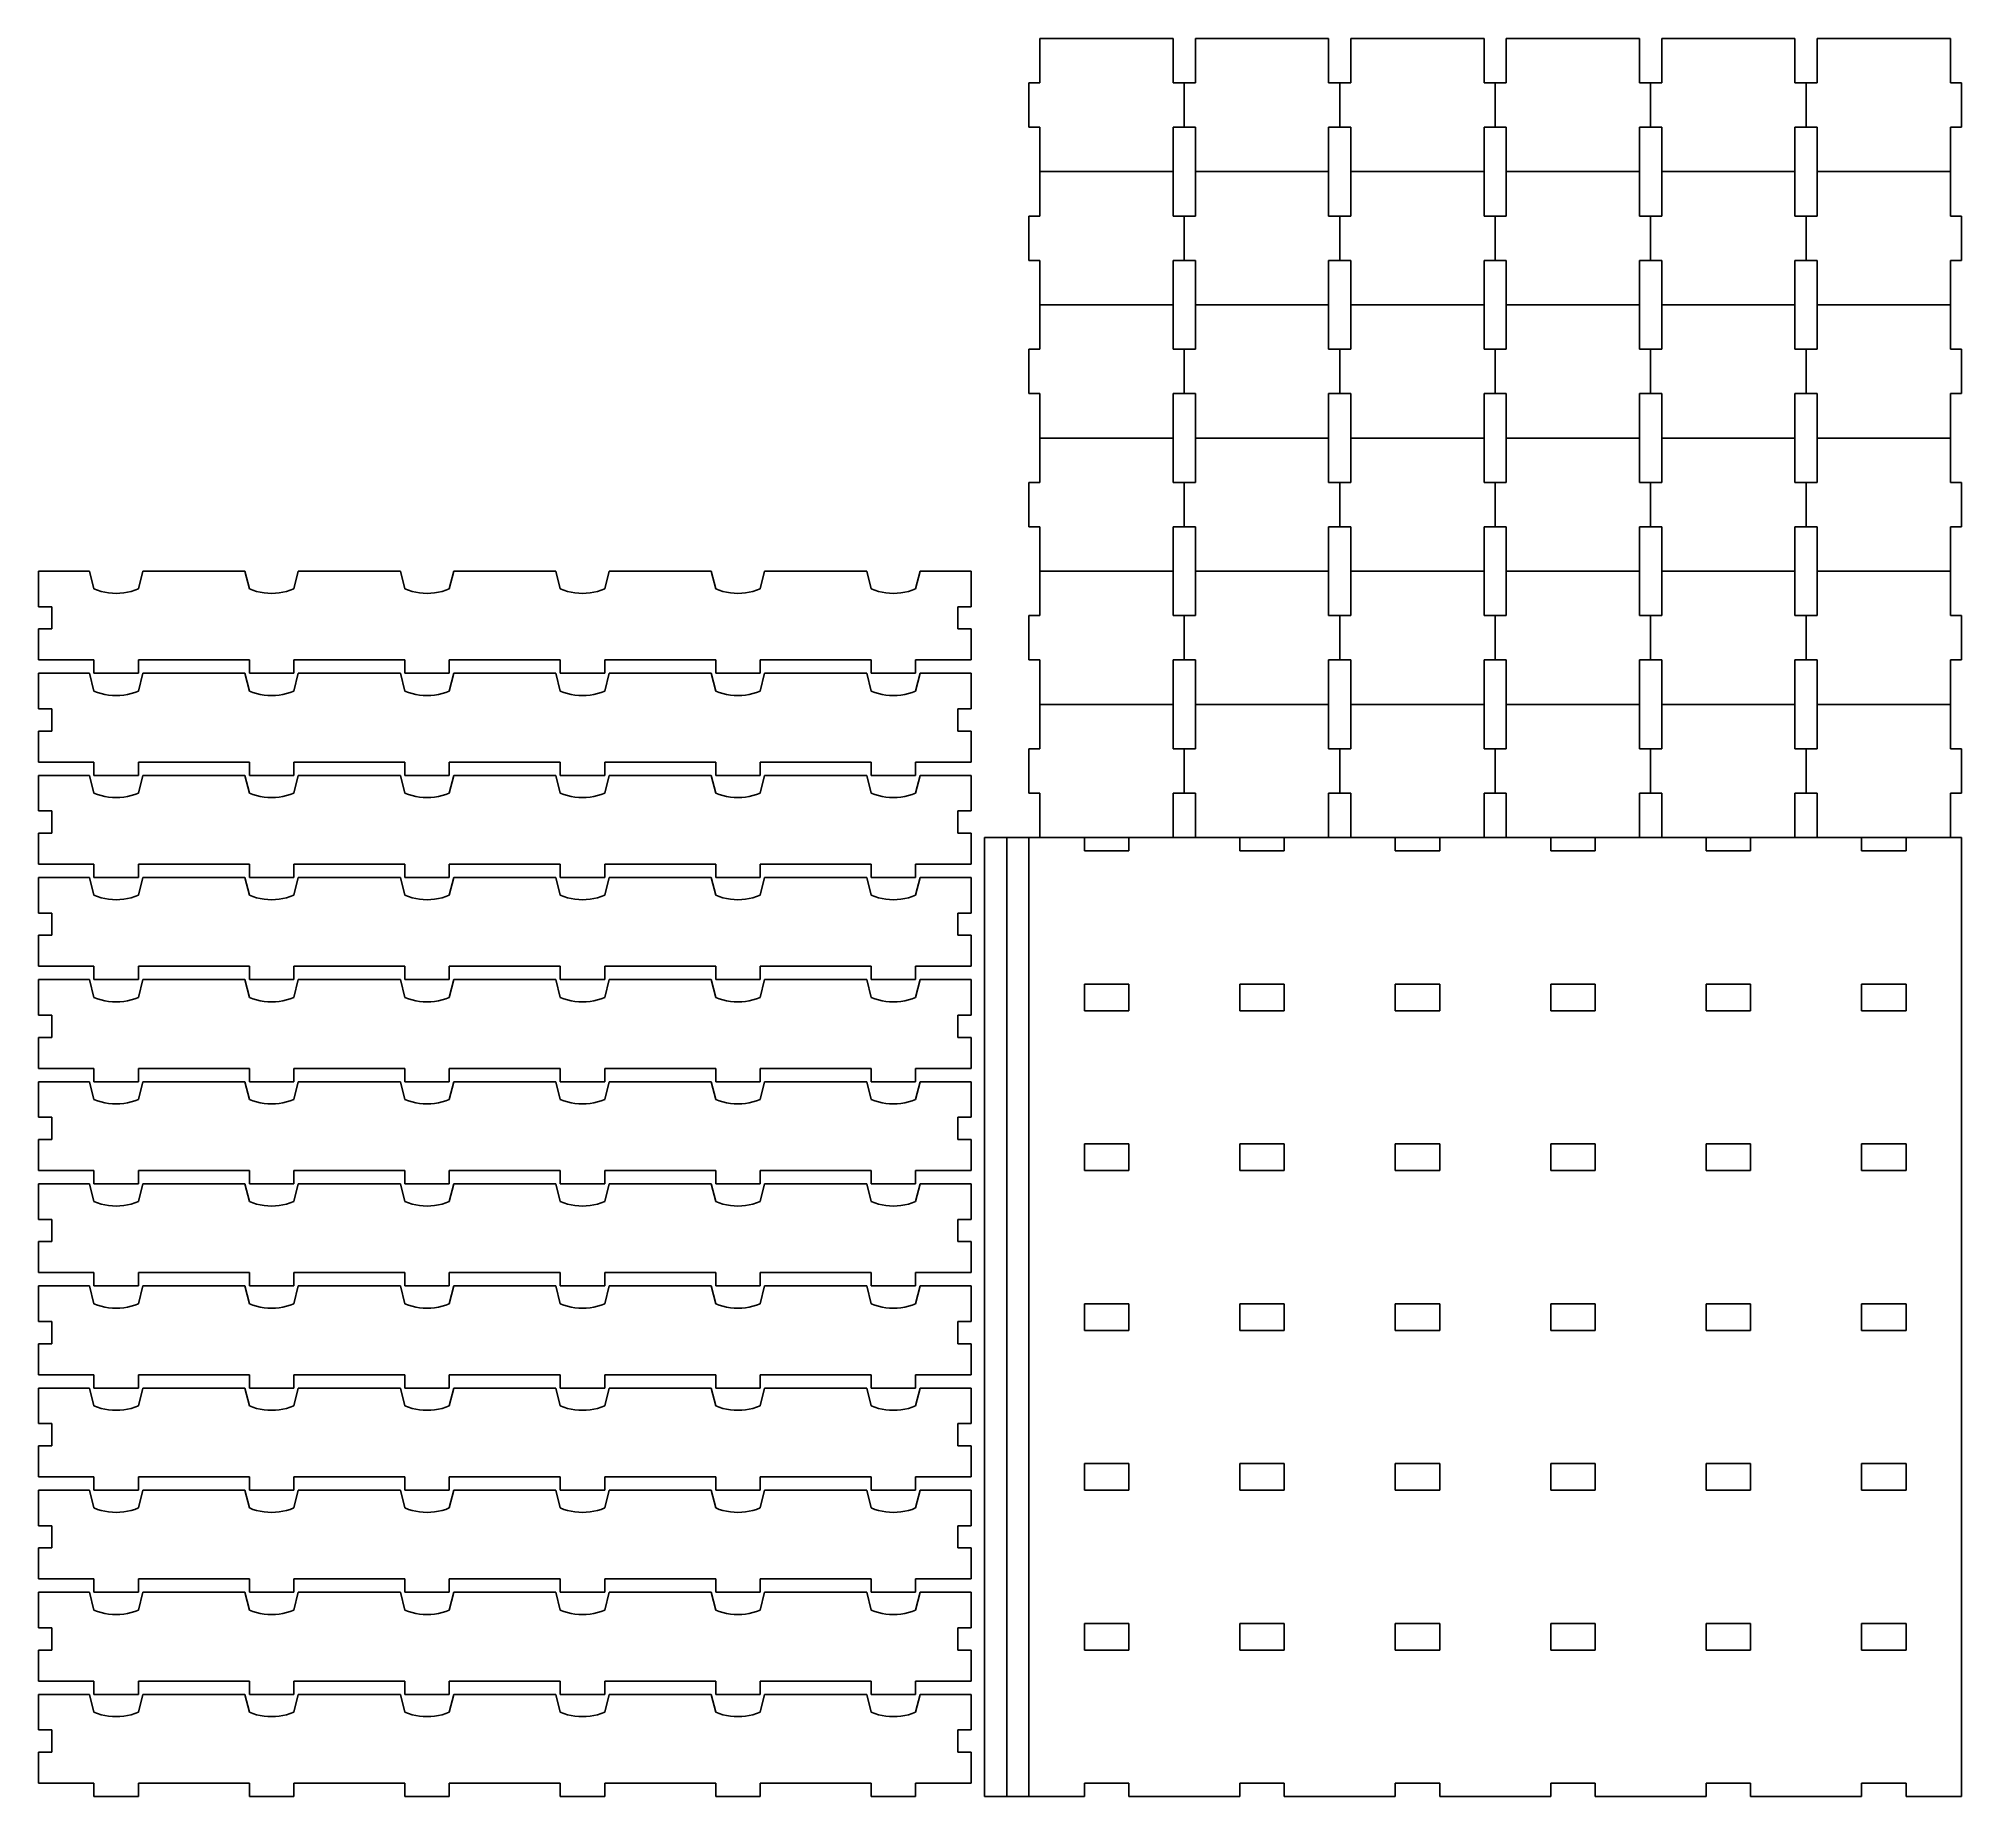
# Model space of a CAD drawing. Extents: x -127 to 306, y -60 to 336.
import ezdxf

# ---------------------------------------------------------------- set-up
doc = ezdxf.new("R2010")
doc.units = 0
doc.header["$MEASUREMENT"] = 0
doc.layers.get('0').update_dxf_attribs({"linetype": 'CONTINUOUS'})

msp = doc.modelspace()

# ---------------------------------------------------------------- linework, layer by layer
for p, q in [((98.12, 325.75), (98.12, 335.75)), ((128.12, 335.75), (98.12, 335.75)), ((128.12, 335.75), (128.12, 325.75)), ((133.12, 325.75), (133.12, 335.75)), ((163.12, 335.75), (133.12, 335.75)), ((163.12, 335.75), (163.12, 325.75)), ((168.12, 325.75), (168.12, 335.75)), ((198.12, 335.75), (168.12, 335.75)), ((198.12, 335.75), (198.12, 325.75)), ((203.12, 325.75), (203.12, 335.75)), ((233.12, 335.75), (203.12, 335.75)), ((233.12, 335.75), (233.12, 325.75)), ((238.12, 325.75), (238.12, 335.75)), ((268.12, 335.75), (238.12, 335.75)), ((268.12, 335.75), (268.12, 325.75)), ((273.12, 325.75), (273.12, 335.75)), ((303.12, 335.75), (273.12, 335.75)), ((303.12, 335.75), (303.12, 325.75)), ((95.62, 325.75), (95.62, 315.75)), ((95.62, 325.75), (98.12, 325.75)), ((130.62, 325.75), (128.12, 325.75)), ((130.62, 325.75), (133.12, 325.75)), ((130.62, 315.75), (130.62, 325.75)), ((165.62, 325.75), (163.12, 325.75)), ((165.62, 325.75), (168.12, 325.75)), ((165.62, 315.75), (165.62, 325.75)), ((200.62, 325.75), (198.12, 325.75)), ((200.62, 325.75), (203.12, 325.75)), ((200.62, 315.75), (200.62, 325.75)), ((235.62, 325.75), (233.12, 325.75)), ((235.62, 325.75), (235.62, 315.75)), ((235.62, 325.75), (238.12, 325.75)), ((270.62, 325.75), (268.12, 325.75)), ((270.62, 325.75), (270.62, 315.75)), ((270.62, 325.75), (273.12, 325.75)), ((305.62, 325.75), (303.12, 325.75)), ((305.62, 315.75), (305.62, 325.75)), ((95.62, 315.75), (98.12, 315.75)), ((98.12, 305.75), (98.12, 315.75)), ((128.12, 315.75), (130.62, 315.75)), ((128.12, 315.75), (128.12, 305.75)), ((130.62, 315.75), (133.12, 315.75)), ((133.12, 305.75), (133.12, 315.75)), ((163.12, 315.75), (165.62, 315.75)), ((163.12, 315.75), (163.12, 305.75)), ((165.62, 315.75), (168.12, 315.75)), ((168.12, 305.75), (168.12, 315.75)), ((198.12, 315.75), (200.62, 315.75)), ((198.12, 315.75), (198.12, 305.75)), ((200.62, 315.75), (203.12, 315.75)), ((203.12, 305.75), (203.12, 315.75)), ((233.12, 315.75), (235.62, 315.75)), ((233.12, 315.75), (233.12, 305.75)), ((235.62, 315.75), (238.12, 315.75)), ((238.12, 305.75), (238.12, 315.75)), ((268.12, 315.75), (270.62, 315.75)), ((268.12, 315.75), (268.12, 305.75)), ((270.62, 315.75), (273.12, 315.75)), ((273.12, 305.75), (273.12, 315.75)), ((303.12, 315.75), (305.62, 315.75)), ((303.12, 315.75), (303.12, 305.75)), ((98.12, 295.75), (98.12, 305.75)), ((128.12, 305.75), (98.12, 305.75)), ((128.12, 305.75), (128.12, 295.75)), ((133.12, 295.75), (133.12, 305.75)), ((163.12, 305.75), (133.12, 305.75)), ((163.12, 305.75), (163.12, 295.75)), ((198.12, 305.75), (168.12, 305.75)), ((168.12, 295.75), (168.12, 305.75)), ((198.12, 305.75), (198.12, 295.75)), ((203.12, 295.75), (203.12, 305.75)), ((233.12, 305.75), (203.12, 305.75)), ((233.12, 305.75), (233.12, 295.75)), ((268.12, 305.75), (238.12, 305.75)), ((238.12, 295.75), (238.12, 305.75)), ((268.12, 305.75), (268.12, 295.75)), ((273.12, 295.75), (273.12, 305.75)), ((303.12, 305.75), (273.12, 305.75)), ((303.12, 305.75), (303.12, 295.75)), ((95.62, 295.75), (95.62, 285.75)), ((95.62, 295.75), (98.12, 295.75)), ((130.62, 295.75), (128.12, 295.75)), ((130.62, 295.75), (133.12, 295.75)), ((130.62, 285.75), (130.62, 295.75)), ((165.62, 295.75), (163.12, 295.75)), ((165.62, 295.75), (168.12, 295.75)), ((165.62, 285.75), (165.62, 295.75)), ((200.62, 295.75), (198.12, 295.75)), ((200.62, 295.75), (203.12, 295.75)), ((200.62, 285.75), (200.62, 295.75)), ((235.62, 295.75), (233.12, 295.75)), ((235.62, 295.75), (235.62, 285.75)), ((235.62, 295.75), (238.12, 295.75)), ((270.62, 295.75), (268.12, 295.75)), ((270.62, 295.75), (270.62, 285.75)), ((270.62, 295.75), (273.12, 295.75)), ((305.62, 295.75), (303.12, 295.75)), ((305.62, 285.75), (305.62, 295.75)), ((95.62, 285.75), (98.12, 285.75)), ((98.12, 275.75), (98.12, 285.75)), ((128.12, 285.75), (130.62, 285.75)), ((128.12, 285.75), (128.12, 275.75)), ((130.62, 285.75), (133.12, 285.75)), ((133.12, 275.75), (133.12, 285.75)), ((163.12, 285.75), (165.62, 285.75)), ((163.12, 285.75), (163.12, 275.75)), ((165.62, 285.75), (168.12, 285.75)), ((168.12, 275.75), (168.12, 285.75)), ((198.12, 285.75), (200.62, 285.75)), ((198.12, 285.75), (198.12, 275.75)), ((200.62, 285.75), (203.12, 285.75)), ((203.12, 275.75), (203.12, 285.75)), ((233.12, 285.75), (235.62, 285.75)), ((233.12, 285.75), (233.12, 275.75)), ((235.62, 285.75), (238.12, 285.75)), ((238.12, 275.75), (238.12, 285.75)), ((268.12, 285.75), (270.62, 285.75)), ((268.12, 285.75), (268.12, 275.75)), ((270.62, 285.75), (273.12, 285.75)), ((273.12, 275.75), (273.12, 285.75)), ((303.12, 285.75), (305.62, 285.75)), ((303.12, 285.75), (303.12, 275.75)), ((128.12, 275.75), (98.12, 275.75)), ((98.12, 265.75), (98.12, 275.75)), ((128.12, 275.75), (128.12, 265.75)), ((163.12, 275.75), (133.12, 275.75)), ((133.12, 265.75), (133.12, 275.75)), ((163.12, 275.75), (163.12, 265.75)), ((168.12, 265.75), (168.12, 275.75)), ((198.12, 275.75), (168.12, 275.75)), ((198.12, 275.75), (198.12, 265.75)), ((233.12, 275.75), (203.12, 275.75)), ((203.12, 265.75), (203.12, 275.75)), ((233.12, 275.75), (233.12, 265.75)), ((238.12, 265.75), (238.12, 275.75)), ((268.12, 275.75), (238.12, 275.75)), ((268.12, 275.75), (268.12, 265.75)), ((273.12, 265.75), (273.12, 275.75)), ((303.12, 275.75), (273.12, 275.75)), ((303.12, 275.75), (303.12, 265.75)), ((95.62, 265.75), (95.62, 255.75)), ((95.62, 265.75), (98.12, 265.75)), ((130.62, 265.75), (128.12, 265.75)), ((130.62, 265.75), (133.12, 265.75)), ((130.62, 255.75), (130.62, 265.75)), ((165.62, 265.75), (163.12, 265.75)), ((165.62, 265.75), (168.12, 265.75)), ((165.62, 255.75), (165.62, 265.75)), ((200.62, 265.75), (198.12, 265.75)), ((200.62, 265.75), (203.12, 265.75)), ((200.62, 255.75), (200.62, 265.75)), ((235.62, 265.75), (233.12, 265.75)), ((235.62, 265.75), (235.62, 255.75)), ((235.62, 265.75), (238.12, 265.75)), ((270.62, 265.75), (268.12, 265.75)), ((270.62, 265.75), (270.62, 255.75)), ((270.62, 265.75), (273.12, 265.75)), ((305.62, 265.75), (303.12, 265.75)), ((305.62, 255.75), (305.62, 265.75)), ((95.62, 255.75), (98.12, 255.75)), ((98.12, 245.75), (98.12, 255.75)), ((128.12, 255.75), (130.62, 255.75)), ((128.12, 255.75), (128.12, 245.75)), ((130.62, 255.75), (133.12, 255.75)), ((133.12, 245.75), (133.12, 255.75)), ((163.12, 255.75), (165.62, 255.75)), ((163.12, 255.75), (163.12, 245.75)), ((165.62, 255.75), (168.12, 255.75)), ((168.12, 245.75), (168.12, 255.75)), ((198.12, 255.75), (200.62, 255.75)), ((198.12, 255.75), (198.12, 245.75)), ((200.62, 255.75), (203.12, 255.75)), ((203.12, 245.75), (203.12, 255.75)), ((233.12, 255.75), (235.62, 255.75)), ((233.12, 255.75), (233.12, 245.75)), ((235.62, 255.75), (238.12, 255.75)), ((238.12, 245.75), (238.12, 255.75)), ((268.12, 255.75), (270.62, 255.75)), ((268.12, 255.75), (268.12, 245.75)), ((270.62, 255.75), (273.12, 255.75)), ((273.12, 245.75), (273.12, 255.75)), ((303.12, 255.75), (305.62, 255.75)), ((303.12, 255.75), (303.12, 245.75)), ((128.12, 245.75), (98.12, 245.75)), ((98.12, 235.75), (98.12, 245.75)), ((128.12, 245.75), (128.12, 235.75)), ((133.12, 235.75), (133.12, 245.75)), ((163.12, 245.75), (133.12, 245.75)), ((163.12, 245.75), (163.12, 235.75)), ((168.12, 235.75), (168.12, 245.75)), ((198.12, 245.75), (168.12, 245.75)), ((198.12, 245.75), (198.12, 235.75)), ((233.12, 245.75), (203.12, 245.75)), ((203.12, 235.75), (203.12, 245.75)), ((233.12, 245.75), (233.12, 235.75)), ((238.12, 235.75), (238.12, 245.75)), ((268.12, 245.75), (238.12, 245.75)), ((268.12, 245.75), (268.12, 235.75)), ((273.12, 235.75), (273.12, 245.75)), ((303.12, 245.75), (273.12, 245.75)), ((303.12, 245.75), (303.12, 235.75)), ((95.62, 235.75), (95.62, 225.75)), ((95.62, 235.75), (98.12, 235.75)), ((130.62, 235.75), (128.12, 235.75)), ((130.62, 235.75), (133.12, 235.75)), ((130.62, 225.75), (130.62, 235.75)), ((165.62, 235.75), (163.12, 235.75)), ((165.62, 235.75), (168.12, 235.75)), ((165.62, 225.75), (165.62, 235.75)), ((200.62, 235.75), (198.12, 235.75)), ((200.62, 235.75), (203.12, 235.75)), ((200.62, 225.75), (200.62, 235.75)), ((235.62, 235.75), (233.12, 235.75)), ((235.62, 235.75), (235.62, 225.75)), ((235.62, 235.75), (238.12, 235.75)), ((270.62, 235.75), (268.12, 235.75)), ((270.62, 235.75), (270.62, 225.75)), ((270.62, 235.75), (273.12, 235.75)), ((305.62, 235.75), (303.12, 235.75)), ((305.62, 225.75), (305.62, 235.75)), ((95.62, 225.75), (98.12, 225.75)), ((98.12, 215.75), (98.12, 225.75)), ((128.12, 225.75), (130.62, 225.75)), ((128.12, 225.75), (128.12, 215.75)), ((130.62, 225.75), (133.12, 225.75)), ((133.12, 215.75), (133.12, 225.75)), ((163.12, 225.75), (165.62, 225.75)), ((163.12, 225.75), (163.12, 215.75)), ((165.62, 225.75), (168.12, 225.75)), ((168.12, 215.75), (168.12, 225.75)), ((198.12, 225.75), (200.62, 225.75)), ((198.12, 225.75), (198.12, 215.75)), ((200.62, 225.75), (203.12, 225.75)), ((203.12, 215.75), (203.12, 225.75)), ((233.12, 225.75), (235.62, 225.75)), ((233.12, 225.75), (233.12, 215.75)), ((235.62, 225.75), (238.12, 225.75)), ((238.12, 215.75), (238.12, 225.75)), ((268.12, 225.75), (270.62, 225.75)), ((268.12, 225.75), (268.12, 215.75)), ((270.62, 225.75), (273.12, 225.75)), ((273.12, 215.75), (273.12, 225.75)), ((303.12, 225.75), (305.62, 225.75)), ((303.12, 225.75), (303.12, 215.75)), ((-127.38, 207.75), (-127.38, 215.75)), ((-127.38, 215.75), (-115.88, 215.75)), ((-114.88, 211.75), (-115.88, 215.75)), ((-103.88, 215.75), (-104.88, 211.75)), ((-103.88, 215.75), (-80.88, 215.75)), ((-80.88, 215.75), (-79.88, 211.75)), ((-69.88, 211.75), (-68.88, 215.75)), ((-68.88, 215.75), (-45.88, 215.75)), ((-44.88, 211.75), (-45.88, 215.75)), ((-33.88, 215.75), (-34.88, 211.75)), ((-33.88, 215.75), (-10.88, 215.75)), ((-10.88, 215.75), (-9.88, 211.75)), ((0.12, 211.75), (1.12, 215.75)), ((1.12, 215.75), (24.12, 215.75)), ((25.12, 211.75), (24.12, 215.75)), ((36.12, 215.75), (35.12, 211.75)), ((36.12, 215.75), (59.12, 215.75)), ((59.12, 215.75), (60.12, 211.75)), ((70.12, 211.75), (71.12, 215.75)), ((71.12, 215.75), (82.62, 215.75)), ((82.62, 215.75), (82.62, 207.75)), ((98.12, 205.75), (98.12, 215.75)), ((128.12, 215.75), (98.12, 215.75)), ((128.12, 215.75), (128.12, 205.75)), ((133.12, 205.75), (133.12, 215.75)), ((163.12, 215.75), (133.12, 215.75)), ((163.12, 215.75), (163.12, 205.75)), ((168.12, 205.75), (168.12, 215.75)), ((198.12, 215.75), (168.12, 215.75)), ((198.12, 215.75), (198.12, 205.75)), ((233.12, 215.75), (203.12, 215.75)), ((203.12, 205.75), (203.12, 215.75)), ((233.12, 215.75), (233.12, 205.75)), ((268.12, 215.75), (238.12, 215.75)), ((238.12, 205.75), (238.12, 215.75)), ((268.12, 215.75), (268.12, 205.75)), ((273.12, 205.75), (273.12, 215.75)), ((303.12, 215.75), (273.12, 215.75)), ((303.12, 215.75), (303.12, 205.75)), ((-114.88, 211.75), (-114.08, 211.44)), ((-114.08, 211.44), (-113.26, 211.19)), ((-113.26, 211.19), (-112.43, 211)), ((-112.43, 211), (-111.59, 210.86)), ((-111.59, 210.86), (-110.74, 210.77)), ((-110.74, 210.77), (-109.88, 210.75)), ((-109.88, 210.75), (-109.03, 210.77)), ((-109.03, 210.77), (-108.18, 210.86)), ((-108.18, 210.86), (-107.33, 211)), ((-107.33, 211), (-106.5, 211.19)), ((-106.5, 211.19), (-105.68, 211.44)), ((-105.68, 211.44), (-104.88, 211.75)), ((-79.88, 211.75), (-79.08, 211.44)), ((-79.08, 211.44), (-78.26, 211.19)), ((-78.26, 211.19), (-77.43, 211)), ((-77.43, 211), (-76.59, 210.86)), ((-76.59, 210.86), (-75.74, 210.77)), ((-75.74, 210.77), (-74.88, 210.75)), ((-74.88, 210.75), (-74.03, 210.77)), ((-74.03, 210.77), (-73.18, 210.86)), ((-73.18, 210.86), (-72.33, 211)), ((-72.33, 211), (-71.5, 211.19)), ((-71.5, 211.19), (-70.68, 211.44)), ((-70.68, 211.44), (-69.88, 211.75)), ((-44.88, 211.75), (-44.08, 211.44)), ((-44.08, 211.44), (-43.26, 211.19)), ((-43.26, 211.19), (-42.43, 211)), ((-42.43, 211), (-41.59, 210.86)), ((-41.59, 210.86), (-40.74, 210.77)), ((-40.74, 210.77), (-39.88, 210.75)), ((-39.88, 210.75), (-39.03, 210.77)), ((-39.03, 210.77), (-38.18, 210.86)), ((-38.18, 210.86), (-37.33, 211)), ((-37.33, 211), (-36.5, 211.19)), ((-36.5, 211.19), (-35.68, 211.44)), ((-35.68, 211.44), (-34.88, 211.75)), ((-9.88, 211.75), (-9.08, 211.44)), ((-9.08, 211.44), (-8.26, 211.19)), ((-8.26, 211.19), (-7.43, 211)), ((-7.43, 211), (-6.59, 210.86)), ((-6.59, 210.86), (-5.74, 210.77)), ((-5.74, 210.77), (-4.88, 210.75)), ((-4.88, 210.75), (-4.03, 210.77)), ((-4.03, 210.77), (-3.18, 210.86)), ((-3.18, 210.86), (-2.33, 211)), ((-2.33, 211), (-1.5, 211.19)), ((-1.5, 211.19), (-0.68, 211.44)), ((-0.68, 211.44), (0.12, 211.75)), ((25.12, 211.75), (25.92, 211.44)), ((25.92, 211.44), (26.74, 211.19)), ((26.74, 211.19), (27.57, 211)), ((27.57, 211), (28.41, 210.86)), ((28.41, 210.86), (29.26, 210.77)), ((29.26, 210.77), (30.12, 210.75)), ((30.12, 210.75), (30.97, 210.77)), ((30.97, 210.77), (31.82, 210.86)), ((31.82, 210.86), (32.67, 211)), ((32.67, 211), (33.5, 211.19)), ((33.5, 211.19), (34.32, 211.44)), ((34.32, 211.44), (35.12, 211.75)), ((60.12, 211.75), (60.92, 211.44)), ((60.92, 211.44), (61.74, 211.19)), ((61.74, 211.19), (62.57, 211)), ((62.57, 211), (63.41, 210.86)), ((63.41, 210.86), (64.26, 210.77)), ((64.26, 210.77), (65.12, 210.75)), ((65.12, 210.75), (65.97, 210.77)), ((65.97, 210.77), (66.82, 210.86)), ((66.82, 210.86), (67.67, 211)), ((67.67, 211), (68.5, 211.19)), ((68.5, 211.19), (69.32, 211.44)), ((69.32, 211.44), (70.12, 211.75)), ((-127.38, 207.75), (-124.38, 207.75)), ((-124.38, 207.75), (-124.38, 202.75)), ((82.62, 207.75), (79.62, 207.75)), ((79.62, 207.75), (79.62, 202.75)), ((95.62, 205.75), (95.62, 195.75)), ((95.62, 205.75), (98.12, 205.75)), ((130.62, 205.75), (128.12, 205.75)), ((130.62, 205.75), (133.12, 205.75)), ((130.62, 195.75), (130.62, 205.75)), ((165.62, 205.75), (163.12, 205.75)), ((165.62, 205.75), (168.12, 205.75)), ((165.62, 195.75), (165.62, 205.75)), ((200.62, 205.75), (198.12, 205.75)), ((200.62, 205.75), (203.12, 205.75)), ((200.62, 195.75), (200.62, 205.75)), ((235.62, 205.75), (233.12, 205.75)), ((235.62, 205.75), (235.62, 195.75)), ((235.62, 205.75), (238.12, 205.75)), ((270.62, 205.75), (268.12, 205.75)), ((270.62, 205.75), (273.12, 205.75)), ((270.62, 205.75), (270.62, 195.75)), ((305.62, 205.75), (303.12, 205.75)), ((305.62, 195.75), (305.62, 205.75)), ((-124.38, 202.75), (-127.38, 202.75)), ((-127.38, 195.75), (-127.38, 202.75)), ((79.62, 202.75), (82.62, 202.75)), ((82.62, 202.75), (82.62, 195.75)), ((-114.88, 195.75), (-127.38, 195.75)), ((-114.88, 195.75), (-114.88, 192.75)), ((-79.88, 195.75), (-104.88, 195.75)), ((-104.88, 192.75), (-104.88, 195.75)), ((-79.88, 195.75), (-79.88, 192.75)), ((-44.88, 195.75), (-69.88, 195.75)), ((-69.88, 192.75), (-69.88, 195.75)), ((-44.88, 195.75), (-44.88, 192.75)), ((-9.88, 195.75), (-34.88, 195.75)), ((-34.88, 192.75), (-34.88, 195.75)), ((-9.88, 195.75), (-9.88, 192.75)), ((25.12, 195.75), (0.12, 195.75)), ((0.12, 192.75), (0.12, 195.75)), ((25.12, 195.75), (25.12, 192.75)), ((60.12, 195.75), (35.12, 195.75)), ((35.12, 192.75), (35.12, 195.75)), ((60.12, 195.75), (60.12, 192.75)), ((82.62, 195.75), (70.12, 195.75)), ((70.12, 192.75), (70.12, 195.75)), ((95.62, 195.75), (98.12, 195.75)), ((98.12, 185.75), (98.12, 195.75)), ((128.12, 195.75), (130.62, 195.75)), ((128.12, 195.75), (128.12, 185.75)), ((130.62, 195.75), (133.12, 195.75)), ((133.12, 185.75), (133.12, 195.75)), ((163.12, 195.75), (165.62, 195.75)), ((163.12, 195.75), (163.12, 185.75)), ((165.62, 195.75), (168.12, 195.75)), ((168.12, 185.75), (168.12, 195.75)), ((198.12, 195.75), (200.62, 195.75)), ((198.12, 195.75), (198.12, 185.75)), ((200.62, 195.75), (203.12, 195.75)), ((203.12, 185.75), (203.12, 195.75)), ((233.12, 195.75), (235.62, 195.75)), ((233.12, 195.75), (233.12, 185.75)), ((235.62, 195.75), (238.12, 195.75)), ((238.12, 185.75), (238.12, 195.75)), ((268.12, 195.75), (270.62, 195.75)), ((268.12, 195.75), (268.12, 185.75)), ((270.62, 195.75), (273.12, 195.75)), ((273.12, 185.75), (273.12, 195.75)), ((303.12, 195.75), (303.12, 185.75)), ((303.12, 195.75), (305.62, 195.75)), ((-127.38, 192.75), (-115.88, 192.75)), ((-127.38, 184.75), (-127.38, 192.75)), ((-114.88, 188.75), (-115.88, 192.75)), ((-114.88, 192.75), (-104.88, 192.75)), ((-103.88, 192.75), (-104.88, 188.75)), ((-103.88, 192.75), (-80.88, 192.75)), ((-80.88, 192.75), (-79.88, 188.75)), ((-79.88, 192.75), (-69.88, 192.75)), ((-69.88, 188.75), (-68.88, 192.75)), ((-68.88, 192.75), (-45.88, 192.75)), ((-44.88, 188.75), (-45.88, 192.75)), ((-44.88, 192.75), (-34.88, 192.75)), ((-33.88, 192.75), (-34.88, 188.75)), ((-33.88, 192.75), (-10.88, 192.75)), ((-10.88, 192.75), (-9.88, 188.75)), ((-9.88, 192.75), (0.12, 192.75)), ((0.12, 188.75), (1.12, 192.75)), ((1.12, 192.75), (24.12, 192.75)), ((25.12, 188.75), (24.12, 192.75)), ((25.12, 192.75), (35.12, 192.75)), ((36.12, 192.75), (35.12, 188.75)), ((36.12, 192.75), (59.12, 192.75)), ((59.12, 192.75), (60.12, 188.75)), ((60.12, 192.75), (70.12, 192.75)), ((70.12, 188.75), (71.12, 192.75)), ((71.12, 192.75), (82.62, 192.75)), ((82.62, 192.75), (82.62, 184.75)), ((-114.88, 188.75), (-114.08, 188.44)), ((-114.08, 188.44), (-113.26, 188.19)), ((-113.26, 188.19), (-112.43, 188)), ((-112.43, 188), (-111.59, 187.86)), ((-111.59, 187.86), (-110.74, 187.77)), ((-110.74, 187.77), (-109.88, 187.75)), ((-109.88, 187.75), (-109.03, 187.77)), ((-109.03, 187.77), (-108.18, 187.86)), ((-108.18, 187.86), (-107.33, 188)), ((-107.33, 188), (-106.5, 188.19)), ((-106.5, 188.19), (-105.68, 188.44)), ((-105.68, 188.44), (-104.88, 188.75)), ((-79.88, 188.75), (-79.08, 188.44)), ((-79.08, 188.44), (-78.26, 188.19)), ((-78.26, 188.19), (-77.43, 188)), ((-77.43, 188), (-76.59, 187.86)), ((-76.59, 187.86), (-75.74, 187.77)), ((-75.74, 187.77), (-74.88, 187.75)), ((-74.88, 187.75), (-74.03, 187.77)), ((-74.03, 187.77), (-73.18, 187.86)), ((-73.18, 187.86), (-72.33, 188)), ((-72.33, 188), (-71.5, 188.19)), ((-71.5, 188.19), (-70.68, 188.44)), ((-70.68, 188.44), (-69.88, 188.75)), ((-44.88, 188.75), (-44.08, 188.44)), ((-44.08, 188.44), (-43.26, 188.19)), ((-43.26, 188.19), (-42.43, 188)), ((-42.43, 188), (-41.59, 187.86)), ((-41.59, 187.86), (-40.74, 187.77)), ((-40.74, 187.77), (-39.88, 187.75)), ((-39.88, 187.75), (-39.03, 187.77)), ((-39.03, 187.77), (-38.18, 187.86)), ((-38.18, 187.86), (-37.33, 188)), ((-37.33, 188), (-36.5, 188.19)), ((-36.5, 188.19), (-35.68, 188.44)), ((-35.68, 188.44), (-34.88, 188.75)), ((-9.88, 188.75), (-9.08, 188.44)), ((-9.08, 188.44), (-8.26, 188.19)), ((-8.26, 188.19), (-7.43, 188)), ((-7.43, 188), (-6.59, 187.86)), ((-6.59, 187.86), (-5.74, 187.77)), ((-5.74, 187.77), (-4.88, 187.75)), ((-4.88, 187.75), (-4.03, 187.77)), ((-4.03, 187.77), (-3.18, 187.86)), ((-3.18, 187.86), (-2.33, 188)), ((-2.33, 188), (-1.5, 188.19)), ((-1.5, 188.19), (-0.68, 188.44)), ((-0.68, 188.44), (0.12, 188.75)), ((25.12, 188.75), (25.92, 188.44)), ((25.92, 188.44), (26.74, 188.19)), ((26.74, 188.19), (27.57, 188)), ((27.57, 188), (28.41, 187.86)), ((28.41, 187.86), (29.26, 187.77)), ((29.26, 187.77), (30.12, 187.75)), ((30.12, 187.75), (30.97, 187.77)), ((30.97, 187.77), (31.82, 187.86)), ((31.82, 187.86), (32.67, 188)), ((32.67, 188), (33.5, 188.19)), ((33.5, 188.19), (34.32, 188.44)), ((34.32, 188.44), (35.12, 188.75)), ((60.12, 188.75), (60.92, 188.44)), ((60.92, 188.44), (61.74, 188.19)), ((61.74, 188.19), (62.57, 188)), ((62.57, 188), (63.41, 187.86)), ((63.41, 187.86), (64.26, 187.77)), ((64.26, 187.77), (65.12, 187.75)), ((65.12, 187.75), (65.97, 187.77)), ((65.97, 187.77), (66.82, 187.86)), ((66.82, 187.86), (67.67, 188)), ((67.67, 188), (68.5, 188.19)), ((68.5, 188.19), (69.32, 188.44)), ((69.32, 188.44), (70.12, 188.75)), ((-127.38, 184.75), (-124.38, 184.75)), ((-124.38, 184.75), (-124.38, 179.75)), ((82.62, 184.75), (79.62, 184.75)), ((79.62, 184.75), (79.62, 179.75)), ((128.12, 185.75), (98.12, 185.75)), ((98.12, 175.75), (98.12, 185.75)), ((128.12, 185.75), (128.12, 175.75)), ((133.12, 175.75), (133.12, 185.75)), ((163.12, 185.75), (133.12, 185.75)), ((163.12, 185.75), (163.12, 175.75)), ((198.12, 185.75), (168.12, 185.75)), ((168.12, 175.75), (168.12, 185.75)), ((198.12, 185.75), (198.12, 175.75)), ((203.12, 175.75), (203.12, 185.75)), ((233.12, 185.75), (203.12, 185.75)), ((233.12, 185.75), (233.12, 175.75)), ((238.12, 175.75), (238.12, 185.75)), ((268.12, 185.75), (238.12, 185.75)), ((268.12, 185.75), (268.12, 175.75)), ((273.12, 175.75), (273.12, 185.75)), ((303.12, 185.75), (273.12, 185.75)), ((303.12, 185.75), (303.12, 175.75)), ((-124.38, 179.75), (-127.38, 179.75)), ((-127.38, 172.75), (-127.38, 179.75)), ((79.62, 179.75), (82.62, 179.75)), ((82.62, 179.75), (82.62, 172.75)), ((95.62, 175.75), (95.62, 165.75)), ((95.62, 175.75), (98.12, 175.75)), ((130.62, 175.75), (128.12, 175.75)), ((130.62, 175.75), (133.12, 175.75)), ((130.62, 165.75), (130.62, 175.75)), ((165.62, 175.75), (163.12, 175.75)), ((165.62, 175.75), (168.12, 175.75)), ((165.62, 165.75), (165.62, 175.75)), ((200.62, 175.75), (198.12, 175.75)), ((200.62, 175.75), (200.62, 165.75)), ((200.62, 175.75), (203.12, 175.75)), ((235.62, 175.75), (233.12, 175.75)), ((235.62, 175.75), (235.62, 165.75)), ((235.62, 175.75), (238.12, 175.75)), ((270.62, 175.75), (268.12, 175.75)), ((270.62, 175.75), (273.12, 175.75)), ((270.62, 165.75), (270.62, 175.75)), ((305.62, 175.75), (303.12, 175.75)), ((305.62, 165.75), (305.62, 175.75)), ((-114.88, 172.75), (-127.38, 172.75)), ((-127.38, 169.75), (-115.88, 169.75)), ((-127.38, 161.75), (-127.38, 169.75)), ((-114.88, 165.75), (-115.88, 169.75)), ((-114.88, 172.75), (-114.88, 169.75)), ((-114.88, 169.75), (-104.88, 169.75)), ((-79.88, 172.75), (-104.88, 172.75)), ((-104.88, 169.75), (-104.88, 172.75)), ((-103.88, 169.75), (-104.88, 165.75)), ((-103.88, 169.75), (-80.88, 169.75)), ((-80.88, 169.75), (-79.88, 165.75)), ((-79.88, 172.75), (-79.88, 169.75)), ((-79.88, 169.75), (-69.88, 169.75)), ((-44.88, 172.75), (-69.88, 172.75)), ((-69.88, 169.75), (-69.88, 172.75)), ((-69.88, 165.75), (-68.88, 169.75)), ((-68.88, 169.75), (-45.88, 169.75)), ((-44.88, 165.75), (-45.88, 169.75)), ((-44.88, 172.75), (-44.88, 169.75)), ((-44.88, 169.75), (-34.88, 169.75)), ((-9.88, 172.75), (-34.88, 172.75)), ((-34.88, 169.75), (-34.88, 172.75)), ((-33.88, 169.75), (-34.88, 165.75)), ((-33.88, 169.75), (-10.88, 169.75)), ((-10.88, 169.75), (-9.88, 165.75)), ((-9.88, 172.75), (-9.88, 169.75)), ((-9.88, 169.75), (0.12, 169.75)), ((25.12, 172.75), (0.12, 172.75)), ((0.12, 169.75), (0.12, 172.75)), ((0.12, 165.75), (1.12, 169.75)), ((1.12, 169.75), (24.12, 169.75)), ((25.12, 165.75), (24.12, 169.75)), ((25.12, 172.75), (25.12, 169.75)), ((25.12, 169.75), (35.12, 169.75)), ((60.12, 172.75), (35.12, 172.75)), ((35.12, 169.75), (35.12, 172.75)), ((36.12, 169.75), (35.12, 165.75)), ((36.12, 169.75), (59.12, 169.75)), ((59.12, 169.75), (60.12, 165.75)), ((60.12, 172.75), (60.12, 169.75)), ((60.12, 169.75), (70.12, 169.75)), ((70.12, 169.75), (70.12, 172.75)), ((82.62, 172.75), (70.12, 172.75)), ((70.12, 165.75), (71.12, 169.75)), ((71.12, 169.75), (82.62, 169.75)), ((82.62, 169.75), (82.62, 161.75)), ((-114.88, 165.75), (-114.08, 165.44)), ((-114.08, 165.44), (-113.26, 165.19)), ((-113.26, 165.19), (-112.43, 165)), ((-112.43, 165), (-111.59, 164.86)), ((-111.59, 164.86), (-110.74, 164.77)), ((-110.74, 164.77), (-109.88, 164.75)), ((-109.88, 164.75), (-109.03, 164.77)), ((-109.03, 164.77), (-108.18, 164.86)), ((-108.18, 164.86), (-107.33, 165)), ((-107.33, 165), (-106.5, 165.19)), ((-106.5, 165.19), (-105.68, 165.44)), ((-105.68, 165.44), (-104.88, 165.75)), ((-79.88, 165.75), (-79.08, 165.44)), ((-79.08, 165.44), (-78.26, 165.19)), ((-78.26, 165.19), (-77.43, 165)), ((-77.43, 165), (-76.59, 164.86)), ((-76.59, 164.86), (-75.74, 164.77)), ((-75.74, 164.77), (-74.88, 164.75)), ((-74.88, 164.75), (-74.03, 164.77)), ((-74.03, 164.77), (-73.18, 164.86)), ((-73.18, 164.86), (-72.33, 165)), ((-72.33, 165), (-71.5, 165.19)), ((-71.5, 165.19), (-70.68, 165.44)), ((-70.68, 165.44), (-69.88, 165.75)), ((-44.88, 165.75), (-44.08, 165.44)), ((-44.08, 165.44), (-43.26, 165.19)), ((-43.26, 165.19), (-42.43, 165)), ((-42.43, 165), (-41.59, 164.86)), ((-41.59, 164.86), (-40.74, 164.77)), ((-40.74, 164.77), (-39.88, 164.75)), ((-39.88, 164.75), (-39.03, 164.77)), ((-39.03, 164.77), (-38.18, 164.86)), ((-38.18, 164.86), (-37.33, 165)), ((-37.33, 165), (-36.5, 165.19)), ((-36.5, 165.19), (-35.68, 165.44)), ((-35.68, 165.44), (-34.88, 165.75)), ((-9.88, 165.75), (-9.08, 165.44)), ((-9.08, 165.44), (-8.26, 165.19)), ((-8.26, 165.19), (-7.43, 165)), ((-7.43, 165), (-6.59, 164.86)), ((-6.59, 164.86), (-5.74, 164.77)), ((-5.74, 164.77), (-4.88, 164.75)), ((-4.88, 164.75), (-4.03, 164.77)), ((-4.03, 164.77), (-3.18, 164.86)), ((-3.18, 164.86), (-2.33, 165)), ((-2.33, 165), (-1.5, 165.19)), ((-1.5, 165.19), (-0.68, 165.44)), ((-0.68, 165.44), (0.12, 165.75)), ((25.12, 165.75), (25.92, 165.44)), ((25.92, 165.44), (26.74, 165.19)), ((26.74, 165.19), (27.57, 165)), ((27.57, 165), (28.41, 164.86)), ((28.41, 164.86), (29.26, 164.77)), ((29.26, 164.77), (30.12, 164.75)), ((30.12, 164.75), (30.97, 164.77)), ((30.97, 164.77), (31.82, 164.86)), ((31.82, 164.86), (32.67, 165)), ((32.67, 165), (33.5, 165.19)), ((33.5, 165.19), (34.32, 165.44)), ((34.32, 165.44), (35.12, 165.75)), ((60.12, 165.75), (60.92, 165.44)), ((60.92, 165.44), (61.74, 165.19)), ((61.74, 165.19), (62.57, 165)), ((62.57, 165), (63.41, 164.86)), ((63.41, 164.86), (64.26, 164.77)), ((64.26, 164.77), (65.12, 164.75)), ((65.12, 164.75), (65.97, 164.77)), ((65.97, 164.77), (66.82, 164.86)), ((66.82, 164.86), (67.67, 165)), ((67.67, 165), (68.5, 165.19)), ((68.5, 165.19), (69.32, 165.44)), ((69.32, 165.44), (70.12, 165.75)), ((95.62, 165.75), (98.12, 165.75)), ((98.12, 155.75), (98.12, 165.75)), ((128.12, 165.75), (130.62, 165.75)), ((128.12, 165.75), (128.12, 155.75)), ((130.62, 165.75), (133.12, 165.75)), ((133.12, 155.75), (133.12, 165.75)), ((163.12, 165.75), (165.62, 165.75)), ((163.12, 165.75), (163.12, 155.75)), ((165.62, 165.75), (168.12, 165.75)), ((168.12, 155.75), (168.12, 165.75)), ((198.12, 165.75), (200.62, 165.75)), ((198.12, 165.75), (198.12, 155.75)), ((200.62, 165.75), (203.12, 165.75)), ((203.12, 155.75), (203.12, 165.75)), ((233.12, 165.75), (235.62, 165.75)), ((233.12, 165.75), (233.12, 155.75)), ((235.62, 165.75), (238.12, 165.75)), ((238.12, 155.75), (238.12, 165.75)), ((268.12, 165.75), (270.62, 165.75)), ((268.12, 165.75), (268.12, 155.75)), ((270.62, 165.75), (273.12, 165.75)), ((273.12, 155.75), (273.12, 165.75)), ((303.12, 165.75), (305.62, 165.75)), ((303.12, 165.75), (303.12, 155.75)), ((-127.38, 161.75), (-124.38, 161.75)), ((-124.38, 161.75), (-124.38, 156.75)), ((82.62, 161.75), (79.62, 161.75)), ((79.62, 161.75), (79.62, 156.75)), ((-124.38, 156.75), (-127.38, 156.75)), ((-127.38, 149.75), (-127.38, 156.75)), ((79.62, 156.75), (82.62, 156.75)), ((82.62, 156.75), (82.62, 149.75)), ((85.62, 155.75), (90.62, 155.75)), ((85.62, -60.25), (85.62, 155.75)), ((90.62, 155.75), (95.62, 155.75)), ((90.62, -60.25), (90.62, 155.75)), ((95.62, 155.75), (95.62, -60.25)), ((98.12, 155.75), (95.62, 155.75)), ((108.12, 155.75), (98.12, 155.75)), ((108.12, 155.75), (108.12, 152.75)), ((118.12, 155.75), (108.12, 155.75)), ((108.12, 152.75), (118.12, 152.75)), ((118.12, 152.75), (118.12, 155.75)), ((128.12, 155.75), (118.12, 155.75)), ((133.12, 155.75), (128.12, 155.75)), ((143.12, 155.75), (133.12, 155.75)), ((143.12, 152.75), (143.12, 155.75)), ((153.12, 155.75), (143.12, 155.75)), ((153.12, 152.75), (143.12, 152.75)), ((153.12, 152.75), (153.12, 155.75)), ((163.12, 155.75), (153.12, 155.75)), ((168.12, 155.75), (163.12, 155.75)), ((178.12, 155.75), (168.12, 155.75)), ((178.12, 152.75), (178.12, 155.75)), ((188.12, 155.75), (178.12, 155.75)), ((188.12, 152.75), (178.12, 152.75)), ((188.12, 152.75), (188.12, 155.75)), ((198.12, 155.75), (188.12, 155.75)), ((203.12, 155.75), (198.12, 155.75)), ((213.12, 155.75), (203.12, 155.75)), ((213.12, 152.75), (213.12, 155.75)), ((223.12, 155.75), (213.12, 155.75)), ((223.12, 152.75), (213.12, 152.75)), ((223.12, 152.75), (223.12, 155.75)), ((233.12, 155.75), (223.12, 155.75)), ((238.12, 155.75), (233.12, 155.75)), ((248.12, 155.75), (238.12, 155.75)), ((248.12, 152.75), (248.12, 155.75)), ((258.12, 155.75), (248.12, 155.75)), ((258.12, 152.75), (248.12, 152.75)), ((258.12, 152.75), (258.12, 155.75)), ((268.12, 155.75), (258.12, 155.75)), ((273.12, 155.75), (268.12, 155.75)), ((283.12, 155.75), (273.12, 155.75)), ((283.12, 152.75), (283.12, 155.75)), ((293.12, 155.75), (283.12, 155.75)), ((293.12, 152.75), (283.12, 152.75)), ((293.12, 152.75), (293.12, 155.75)), ((303.12, 155.75), (293.12, 155.75)), ((305.62, 155.75), (303.12, 155.75)), ((305.62, -60.25), (305.62, 155.75)), ((-114.88, 149.75), (-127.38, 149.75)), ((-114.88, 149.75), (-114.88, 146.75)), ((-79.88, 149.75), (-104.88, 149.75)), ((-104.88, 146.75), (-104.88, 149.75)), ((-79.88, 149.75), (-79.88, 146.75)), ((-44.88, 149.75), (-69.88, 149.75)), ((-69.88, 146.75), (-69.88, 149.75)), ((-44.88, 149.75), (-44.88, 146.75)), ((-9.88, 149.75), (-34.88, 149.75)), ((-34.88, 146.75), (-34.88, 149.75)), ((-9.88, 149.75), (-9.88, 146.75)), ((25.12, 149.75), (0.12, 149.75)), ((0.12, 146.75), (0.12, 149.75)), ((25.12, 149.75), (25.12, 146.75)), ((60.12, 149.75), (35.12, 149.75)), ((35.12, 146.75), (35.12, 149.75)), ((60.12, 149.75), (60.12, 146.75)), ((82.62, 149.75), (70.12, 149.75)), ((70.12, 146.75), (70.12, 149.75)), ((-127.38, 146.75), (-115.88, 146.75)), ((-127.38, 138.75), (-127.38, 146.75)), ((-114.88, 142.75), (-115.88, 146.75)), ((-114.88, 146.75), (-104.88, 146.75)), ((-103.88, 146.75), (-104.88, 142.75)), ((-103.88, 146.75), (-80.88, 146.75)), ((-80.88, 146.75), (-79.88, 142.75)), ((-79.88, 146.75), (-69.88, 146.75)), ((-69.88, 142.75), (-68.88, 146.75)), ((-68.88, 146.75), (-45.88, 146.75)), ((-44.88, 142.75), (-45.88, 146.75)), ((-44.88, 146.75), (-34.88, 146.75)), ((-33.88, 146.75), (-34.88, 142.75)), ((-33.88, 146.75), (-10.88, 146.75)), ((-10.88, 146.75), (-9.88, 142.75)), ((-9.88, 146.75), (0.12, 146.75)), ((0.12, 142.75), (1.12, 146.75)), ((1.12, 146.75), (24.12, 146.75)), ((25.12, 142.75), (24.12, 146.75)), ((25.12, 146.75), (35.12, 146.75)), ((36.12, 146.75), (35.12, 142.75)), ((36.12, 146.75), (59.12, 146.75)), ((59.12, 146.75), (60.12, 142.75)), ((60.12, 146.75), (70.12, 146.75)), ((70.12, 142.75), (71.12, 146.75)), ((71.12, 146.75), (82.62, 146.75)), ((82.62, 146.75), (82.62, 138.75)), ((-127.38, 138.75), (-124.38, 138.75)), ((-124.38, 138.75), (-124.38, 133.75)), ((-114.88, 142.75), (-114.08, 142.44)), ((-114.08, 142.44), (-113.26, 142.19)), ((-113.26, 142.19), (-112.43, 142)), ((-112.43, 142), (-111.59, 141.86)), ((-111.59, 141.86), (-110.74, 141.77)), ((-110.74, 141.77), (-109.88, 141.75)), ((-109.88, 141.75), (-109.03, 141.77)), ((-109.03, 141.77), (-108.18, 141.86)), ((-108.18, 141.86), (-107.33, 142)), ((-107.33, 142), (-106.5, 142.19)), ((-106.5, 142.19), (-105.68, 142.44)), ((-105.68, 142.44), (-104.88, 142.75)), ((-79.88, 142.75), (-79.08, 142.44)), ((-79.08, 142.44), (-78.26, 142.19)), ((-78.26, 142.19), (-77.43, 142)), ((-77.43, 142), (-76.59, 141.86)), ((-76.59, 141.86), (-75.74, 141.77)), ((-75.74, 141.77), (-74.88, 141.75)), ((-74.88, 141.75), (-74.03, 141.77)), ((-74.03, 141.77), (-73.18, 141.86)), ((-73.18, 141.86), (-72.33, 142)), ((-72.33, 142), (-71.5, 142.19)), ((-71.5, 142.19), (-70.68, 142.44)), ((-70.68, 142.44), (-69.88, 142.75)), ((-44.88, 142.75), (-44.08, 142.44)), ((-44.08, 142.44), (-43.26, 142.19)), ((-43.26, 142.19), (-42.43, 142)), ((-42.43, 142), (-41.59, 141.86)), ((-41.59, 141.86), (-40.74, 141.77)), ((-40.74, 141.77), (-39.88, 141.75)), ((-39.88, 141.75), (-39.03, 141.77)), ((-39.03, 141.77), (-38.18, 141.86)), ((-38.18, 141.86), (-37.33, 142)), ((-37.33, 142), (-36.5, 142.19)), ((-36.5, 142.19), (-35.68, 142.44)), ((-35.68, 142.44), (-34.88, 142.75)), ((-9.88, 142.75), (-9.08, 142.44)), ((-9.08, 142.44), (-8.26, 142.19)), ((-8.26, 142.19), (-7.43, 142)), ((-7.43, 142), (-6.59, 141.86)), ((-6.59, 141.86), (-5.74, 141.77)), ((-5.74, 141.77), (-4.88, 141.75)), ((-4.88, 141.75), (-4.03, 141.77)), ((-4.03, 141.77), (-3.18, 141.86)), ((-3.18, 141.86), (-2.33, 142)), ((-2.33, 142), (-1.5, 142.19)), ((-1.5, 142.19), (-0.68, 142.44)), ((-0.68, 142.44), (0.12, 142.75)), ((25.12, 142.75), (25.92, 142.44)), ((25.92, 142.44), (26.74, 142.19)), ((26.74, 142.19), (27.57, 142)), ((27.57, 142), (28.41, 141.86)), ((28.41, 141.86), (29.26, 141.77)), ((29.26, 141.77), (30.12, 141.75)), ((30.12, 141.75), (30.97, 141.77)), ((30.97, 141.77), (31.82, 141.86)), ((31.82, 141.86), (32.67, 142)), ((32.67, 142), (33.5, 142.19)), ((33.5, 142.19), (34.32, 142.44)), ((34.32, 142.44), (35.12, 142.75)), ((60.12, 142.75), (60.92, 142.44)), ((60.92, 142.44), (61.74, 142.19)), ((61.74, 142.19), (62.57, 142)), ((62.57, 142), (63.41, 141.86)), ((63.41, 141.86), (64.26, 141.77)), ((64.26, 141.77), (65.12, 141.75)), ((65.12, 141.75), (65.97, 141.77)), ((65.97, 141.77), (66.82, 141.86)), ((66.82, 141.86), (67.67, 142)), ((67.67, 142), (68.5, 142.19)), ((68.5, 142.19), (69.32, 142.44)), ((69.32, 142.44), (70.12, 142.75)), ((82.62, 138.75), (79.62, 138.75)), ((79.62, 138.75), (79.62, 133.75)), ((-124.38, 133.75), (-127.38, 133.75)), ((-127.38, 126.75), (-127.38, 133.75)), ((79.62, 133.75), (82.62, 133.75)), ((82.62, 133.75), (82.62, 126.75)), ((-114.88, 126.75), (-127.38, 126.75)), ((-114.88, 126.75), (-114.88, 123.75)), ((-79.88, 126.75), (-104.88, 126.75)), ((-104.88, 123.75), (-104.88, 126.75)), ((-79.88, 126.75), (-79.88, 123.75)), ((-44.88, 126.75), (-69.88, 126.75)), ((-69.88, 123.75), (-69.88, 126.75)), ((-44.88, 126.75), (-44.88, 123.75)), ((-9.88, 126.75), (-34.88, 126.75)), ((-34.88, 123.75), (-34.88, 126.75)), ((-9.88, 126.75), (-9.88, 123.75)), ((25.12, 126.75), (0.12, 126.75)), ((0.12, 123.75), (0.12, 126.75)), ((25.12, 126.75), (25.12, 123.75)), ((60.12, 126.75), (35.12, 126.75)), ((35.12, 123.75), (35.12, 126.75)), ((60.12, 126.75), (60.12, 123.75)), ((82.62, 126.75), (70.12, 126.75)), ((70.12, 123.75), (70.12, 126.75)), ((-127.38, 123.75), (-115.88, 123.75)), ((-127.38, 115.75), (-127.38, 123.75)), ((-114.88, 119.75), (-115.88, 123.75)), ((-114.88, 123.75), (-104.88, 123.75)), ((-103.88, 123.75), (-104.88, 119.75)), ((-103.88, 123.75), (-80.88, 123.75)), ((-80.88, 123.75), (-79.88, 119.75)), ((-79.88, 123.75), (-69.88, 123.75)), ((-69.88, 119.75), (-68.88, 123.75)), ((-68.88, 123.75), (-45.88, 123.75)), ((-44.88, 119.75), (-45.88, 123.75)), ((-44.88, 123.75), (-34.88, 123.75)), ((-33.88, 123.75), (-34.88, 119.75)), ((-33.88, 123.75), (-10.88, 123.75)), ((-10.88, 123.75), (-9.88, 119.75)), ((-9.88, 123.75), (0.12, 123.75)), ((0.12, 119.75), (1.12, 123.75)), ((1.12, 123.75), (24.12, 123.75)), ((25.12, 119.75), (24.12, 123.75)), ((25.12, 123.75), (35.12, 123.75)), ((36.12, 123.75), (35.12, 119.75)), ((36.12, 123.75), (59.12, 123.75)), ((59.12, 123.75), (60.12, 119.75)), ((60.12, 123.75), (70.12, 123.75)), ((70.12, 119.75), (71.12, 123.75)), ((71.12, 123.75), (82.62, 123.75)), ((82.62, 123.75), (82.62, 115.75)), ((108.12, 122.75), (108.12, 116.75)), ((118.12, 122.75), (108.12, 122.75)), ((118.12, 116.75), (118.12, 122.75)), ((153.12, 122.75), (143.12, 122.75)), ((143.12, 122.75), (143.12, 116.75)), ((153.12, 116.75), (153.12, 122.75)), ((188.12, 122.75), (178.12, 122.75)), ((178.12, 122.75), (178.12, 116.75)), ((188.12, 116.75), (188.12, 122.75)), ((223.12, 122.75), (213.12, 122.75)), ((213.12, 122.75), (213.12, 116.75)), ((223.12, 116.75), (223.12, 122.75)), ((258.12, 122.75), (248.12, 122.75)), ((248.12, 122.75), (248.12, 116.75)), ((258.12, 116.75), (258.12, 122.75)), ((293.12, 122.75), (283.12, 122.75)), ((283.12, 122.75), (283.12, 116.75)), ((293.12, 116.75), (293.12, 122.75)), ((-114.88, 119.75), (-114.08, 119.44)), ((-114.08, 119.44), (-113.26, 119.19)), ((-113.26, 119.19), (-112.43, 119)), ((-112.43, 119), (-111.59, 118.86)), ((-111.59, 118.86), (-110.74, 118.77)), ((-110.74, 118.77), (-109.88, 118.75)), ((-109.88, 118.75), (-109.03, 118.77)), ((-109.03, 118.77), (-108.18, 118.86)), ((-108.18, 118.86), (-107.33, 119)), ((-107.33, 119), (-106.5, 119.19)), ((-106.5, 119.19), (-105.68, 119.44)), ((-105.68, 119.44), (-104.88, 119.75)), ((-79.88, 119.75), (-79.08, 119.44)), ((-79.08, 119.44), (-78.26, 119.19)), ((-78.26, 119.19), (-77.43, 119)), ((-77.43, 119), (-76.59, 118.86)), ((-76.59, 118.86), (-75.74, 118.77)), ((-75.74, 118.77), (-74.88, 118.75)), ((-74.88, 118.75), (-74.03, 118.77)), ((-74.03, 118.77), (-73.18, 118.86)), ((-73.18, 118.86), (-72.33, 119)), ((-72.33, 119), (-71.5, 119.19)), ((-71.5, 119.19), (-70.68, 119.44)), ((-70.68, 119.44), (-69.88, 119.75)), ((-44.88, 119.75), (-44.08, 119.44)), ((-44.08, 119.44), (-43.26, 119.19)), ((-43.26, 119.19), (-42.43, 119)), ((-42.43, 119), (-41.59, 118.86)), ((-41.59, 118.86), (-40.74, 118.77)), ((-40.74, 118.77), (-39.88, 118.75)), ((-39.88, 118.75), (-39.03, 118.77)), ((-39.03, 118.77), (-38.18, 118.86)), ((-38.18, 118.86), (-37.33, 119)), ((-37.33, 119), (-36.5, 119.19)), ((-36.5, 119.19), (-35.68, 119.44)), ((-35.68, 119.44), (-34.88, 119.75)), ((-9.88, 119.75), (-9.08, 119.44)), ((-9.08, 119.44), (-8.26, 119.19)), ((-8.26, 119.19), (-7.43, 119)), ((-7.43, 119), (-6.59, 118.86)), ((-6.59, 118.86), (-5.74, 118.77)), ((-5.74, 118.77), (-4.88, 118.75)), ((-4.88, 118.75), (-4.03, 118.77)), ((-4.03, 118.77), (-3.18, 118.86)), ((-3.18, 118.86), (-2.33, 119)), ((-2.33, 119), (-1.5, 119.19)), ((-1.5, 119.19), (-0.68, 119.44)), ((-0.68, 119.44), (0.12, 119.75)), ((25.12, 119.75), (25.92, 119.44)), ((25.92, 119.44), (26.74, 119.19)), ((26.74, 119.19), (27.57, 119)), ((27.57, 119), (28.41, 118.86)), ((28.41, 118.86), (29.26, 118.77)), ((29.26, 118.77), (30.12, 118.75)), ((30.12, 118.75), (30.97, 118.77)), ((30.97, 118.77), (31.82, 118.86)), ((31.82, 118.86), (32.67, 119)), ((32.67, 119), (33.5, 119.19)), ((33.5, 119.19), (34.32, 119.44)), ((34.32, 119.44), (35.12, 119.75)), ((60.12, 119.75), (60.92, 119.44)), ((60.92, 119.44), (61.74, 119.19)), ((61.74, 119.19), (62.57, 119)), ((62.57, 119), (63.41, 118.86)), ((63.41, 118.86), (64.26, 118.77)), ((64.26, 118.77), (65.12, 118.75)), ((65.12, 118.75), (65.97, 118.77)), ((65.97, 118.77), (66.82, 118.86)), ((66.82, 118.86), (67.67, 119)), ((67.67, 119), (68.5, 119.19)), ((68.5, 119.19), (69.32, 119.44)), ((69.32, 119.44), (70.12, 119.75)), ((-127.38, 115.75), (-124.38, 115.75)), ((-124.38, 115.75), (-124.38, 110.75)), ((82.62, 115.75), (79.62, 115.75)), ((79.62, 115.75), (79.62, 110.75)), ((108.12, 116.75), (118.12, 116.75)), ((143.12, 116.75), (153.12, 116.75)), ((178.12, 116.75), (188.12, 116.75)), ((213.12, 116.75), (223.12, 116.75)), ((248.12, 116.75), (258.12, 116.75)), ((283.12, 116.75), (293.12, 116.75)), ((-124.38, 110.75), (-127.38, 110.75)), ((-127.38, 103.75), (-127.38, 110.75)), ((79.62, 110.75), (82.62, 110.75)), ((82.62, 110.75), (82.62, 103.75)), ((-114.88, 103.75), (-127.38, 103.75)), ((-127.38, 100.75), (-115.88, 100.75)), ((-127.38, 92.75), (-127.38, 100.75)), ((-114.88, 96.75), (-115.88, 100.75)), ((-114.88, 103.75), (-114.88, 100.75)), ((-114.88, 100.75), (-104.88, 100.75)), ((-79.88, 103.75), (-104.88, 103.75)), ((-104.88, 100.75), (-104.88, 103.75)), ((-103.88, 100.75), (-104.88, 96.75)), ((-103.88, 100.75), (-80.88, 100.75)), ((-80.88, 100.75), (-79.88, 96.75)), ((-79.88, 103.75), (-79.88, 100.75)), ((-79.88, 100.75), (-69.88, 100.75)), ((-44.88, 103.75), (-69.88, 103.75)), ((-69.88, 100.75), (-69.88, 103.75)), ((-69.88, 96.75), (-68.88, 100.75)), ((-68.88, 100.75), (-45.88, 100.75)), ((-44.88, 96.75), (-45.88, 100.75)), ((-44.88, 103.75), (-44.88, 100.75)), ((-44.88, 100.75), (-34.88, 100.75)), ((-9.88, 103.75), (-34.88, 103.75)), ((-34.88, 100.75), (-34.88, 103.75)), ((-33.88, 100.75), (-34.88, 96.75)), ((-33.88, 100.75), (-10.88, 100.75)), ((-10.88, 100.75), (-9.88, 96.75)), ((-9.88, 103.75), (-9.88, 100.75)), ((-9.88, 100.75), (0.12, 100.75)), ((25.12, 103.75), (0.12, 103.75)), ((0.12, 100.75), (0.12, 103.75)), ((0.12, 96.75), (1.12, 100.75)), ((1.12, 100.75), (24.12, 100.75)), ((25.12, 96.75), (24.12, 100.75)), ((25.12, 103.75), (25.12, 100.75)), ((25.12, 100.75), (35.12, 100.75)), ((60.12, 103.75), (35.12, 103.75)), ((35.12, 100.75), (35.12, 103.75)), ((36.12, 100.75), (35.12, 96.75)), ((36.12, 100.75), (59.12, 100.75)), ((59.12, 100.75), (60.12, 96.75)), ((60.12, 103.75), (60.12, 100.75)), ((60.12, 100.75), (70.12, 100.75)), ((82.62, 103.75), (70.12, 103.75)), ((70.12, 100.75), (70.12, 103.75)), ((70.12, 96.75), (71.12, 100.75)), ((71.12, 100.75), (82.62, 100.75)), ((82.62, 100.75), (82.62, 92.75)), ((-114.88, 96.75), (-114.08, 96.44)), ((-114.08, 96.44), (-113.26, 96.19)), ((-113.26, 96.19), (-112.43, 96)), ((-112.43, 96), (-111.59, 95.86)), ((-111.59, 95.86), (-110.74, 95.77)), ((-110.74, 95.77), (-109.88, 95.75)), ((-109.88, 95.75), (-109.03, 95.77)), ((-109.03, 95.77), (-108.18, 95.86)), ((-108.18, 95.86), (-107.33, 96)), ((-107.33, 96), (-106.5, 96.19)), ((-106.5, 96.19), (-105.68, 96.44)), ((-105.68, 96.44), (-104.88, 96.75)), ((-79.88, 96.75), (-79.08, 96.44)), ((-79.08, 96.44), (-78.26, 96.19)), ((-78.26, 96.19), (-77.43, 96)), ((-77.43, 96), (-76.59, 95.86)), ((-76.59, 95.86), (-75.74, 95.77)), ((-75.74, 95.77), (-74.88, 95.75)), ((-74.88, 95.75), (-74.03, 95.77)), ((-74.03, 95.77), (-73.18, 95.86)), ((-73.18, 95.86), (-72.33, 96)), ((-72.33, 96), (-71.5, 96.19)), ((-71.5, 96.19), (-70.68, 96.44)), ((-70.68, 96.44), (-69.88, 96.75)), ((-44.88, 96.75), (-44.08, 96.44)), ((-44.08, 96.44), (-43.26, 96.19)), ((-43.26, 96.19), (-42.43, 96)), ((-42.43, 96), (-41.59, 95.86)), ((-41.59, 95.86), (-40.74, 95.77)), ((-40.74, 95.77), (-39.88, 95.75)), ((-39.88, 95.75), (-39.03, 95.77)), ((-39.03, 95.77), (-38.18, 95.86)), ((-38.18, 95.86), (-37.33, 96)), ((-37.33, 96), (-36.5, 96.19)), ((-36.5, 96.19), (-35.68, 96.44)), ((-35.68, 96.44), (-34.88, 96.75)), ((-9.88, 96.75), (-9.08, 96.44)), ((-9.08, 96.44), (-8.26, 96.19)), ((-8.26, 96.19), (-7.43, 96)), ((-7.43, 96), (-6.59, 95.86)), ((-6.59, 95.86), (-5.74, 95.77)), ((-5.74, 95.77), (-4.88, 95.75)), ((-4.88, 95.75), (-4.03, 95.77)), ((-4.03, 95.77), (-3.18, 95.86)), ((-3.18, 95.86), (-2.33, 96)), ((-2.33, 96), (-1.5, 96.19)), ((-1.5, 96.19), (-0.68, 96.44)), ((-0.68, 96.44), (0.12, 96.75)), ((25.12, 96.75), (25.92, 96.44)), ((25.92, 96.44), (26.74, 96.19)), ((26.74, 96.19), (27.57, 96)), ((27.57, 96), (28.41, 95.86)), ((28.41, 95.86), (29.26, 95.77)), ((29.26, 95.77), (30.12, 95.75)), ((30.12, 95.75), (30.97, 95.77)), ((30.97, 95.77), (31.82, 95.86)), ((31.82, 95.86), (32.67, 96)), ((32.67, 96), (33.5, 96.19)), ((33.5, 96.19), (34.32, 96.44)), ((34.32, 96.44), (35.12, 96.75)), ((60.12, 96.75), (60.92, 96.44)), ((60.92, 96.44), (61.74, 96.19)), ((61.74, 96.19), (62.57, 96)), ((62.57, 96), (63.41, 95.86)), ((63.41, 95.86), (64.26, 95.77)), ((64.26, 95.77), (65.12, 95.75)), ((65.12, 95.75), (65.97, 95.77)), ((65.97, 95.77), (66.82, 95.86)), ((66.82, 95.86), (67.67, 96)), ((67.67, 96), (68.5, 96.19)), ((68.5, 96.19), (69.32, 96.44)), ((69.32, 96.44), (70.12, 96.75)), ((-127.38, 92.75), (-124.38, 92.75)), ((-124.38, 92.75), (-124.38, 87.75)), ((82.62, 92.75), (79.62, 92.75)), ((79.62, 92.75), (79.62, 87.75)), ((-124.38, 87.75), (-127.38, 87.75)), ((-127.38, 80.75), (-127.38, 87.75)), ((79.62, 87.75), (82.62, 87.75)), ((82.62, 87.75), (82.62, 80.75)), ((118.12, 86.75), (108.12, 86.75)), ((108.12, 86.75), (108.12, 80.75)), ((118.12, 80.75), (118.12, 86.75)), ((153.12, 86.75), (143.12, 86.75)), ((143.12, 86.75), (143.12, 80.75)), ((153.12, 80.75), (153.12, 86.75)), ((188.12, 86.75), (178.12, 86.75)), ((178.12, 86.75), (178.12, 80.75)), ((188.12, 80.75), (188.12, 86.75)), ((213.12, 86.75), (213.12, 80.75)), ((223.12, 86.75), (213.12, 86.75)), ((223.12, 80.75), (223.12, 86.75)), ((248.12, 86.75), (248.12, 80.75)), ((258.12, 86.75), (248.12, 86.75)), ((258.12, 80.75), (258.12, 86.75)), ((293.12, 86.75), (283.12, 86.75)), ((283.12, 86.75), (283.12, 80.75)), ((293.12, 80.75), (293.12, 86.75)), ((-114.88, 80.75), (-127.38, 80.75)), ((-114.88, 80.75), (-114.88, 77.75)), ((-79.88, 80.75), (-104.88, 80.75)), ((-104.88, 77.75), (-104.88, 80.75)), ((-79.88, 80.75), (-79.88, 77.75)), ((-44.88, 80.75), (-69.88, 80.75)), ((-69.88, 77.75), (-69.88, 80.75)), ((-44.88, 80.75), (-44.88, 77.75)), ((-9.88, 80.75), (-34.88, 80.75)), ((-34.88, 77.75), (-34.88, 80.75)), ((-9.88, 80.75), (-9.88, 77.75)), ((25.12, 80.75), (0.12, 80.75)), ((0.12, 77.75), (0.12, 80.75)), ((25.12, 80.75), (25.12, 77.75)), ((60.12, 80.75), (35.12, 80.75)), ((35.12, 77.75), (35.12, 80.75)), ((60.12, 80.75), (60.12, 77.75)), ((82.62, 80.75), (70.12, 80.75)), ((70.12, 77.75), (70.12, 80.75)), ((108.12, 80.75), (118.12, 80.75)), ((143.12, 80.75), (153.12, 80.75)), ((178.12, 80.75), (188.12, 80.75)), ((213.12, 80.75), (223.12, 80.75)), ((248.12, 80.75), (258.12, 80.75)), ((283.12, 80.75), (293.12, 80.75)), ((-127.38, 77.75), (-115.88, 77.75)), ((-127.38, 69.75), (-127.38, 77.75)), ((-114.88, 73.75), (-115.88, 77.75)), ((-114.88, 77.75), (-104.88, 77.75)), ((-114.88, 73.75), (-114.08, 73.44)), ((-105.68, 73.44), (-104.88, 73.75)), ((-103.88, 77.75), (-104.88, 73.75)), ((-103.88, 77.75), (-80.88, 77.75)), ((-80.88, 77.75), (-79.88, 73.75)), ((-79.88, 77.75), (-69.88, 77.75)), ((-79.88, 73.75), (-79.08, 73.44)), ((-70.68, 73.44), (-69.88, 73.75)), ((-69.88, 73.75), (-68.88, 77.75)), ((-68.88, 77.75), (-45.88, 77.75)), ((-44.88, 73.75), (-45.88, 77.75)), ((-44.88, 77.75), (-34.88, 77.75)), ((-44.88, 73.75), (-44.08, 73.44)), ((-35.68, 73.44), (-34.88, 73.75)), ((-33.88, 77.75), (-34.88, 73.75)), ((-33.88, 77.75), (-10.88, 77.75)), ((-10.88, 77.75), (-9.88, 73.75)), ((-9.88, 77.75), (0.12, 77.75)), ((-9.88, 73.75), (-9.08, 73.44)), ((-0.68, 73.44), (0.12, 73.75)), ((0.12, 73.75), (1.12, 77.75)), ((1.12, 77.75), (24.12, 77.75)), ((25.12, 73.75), (24.12, 77.75)), ((25.12, 77.75), (35.12, 77.75)), ((25.12, 73.75), (25.92, 73.44)), ((34.32, 73.44), (35.12, 73.75)), ((36.12, 77.75), (35.12, 73.75)), ((36.12, 77.75), (59.12, 77.75)), ((59.12, 77.75), (60.12, 73.75)), ((60.12, 77.75), (70.12, 77.75)), ((60.12, 73.75), (60.92, 73.44)), ((69.32, 73.44), (70.12, 73.75)), ((70.12, 73.75), (71.12, 77.75)), ((71.12, 77.75), (82.62, 77.75)), ((82.62, 77.75), (82.62, 69.75)), ((-127.38, 69.75), (-124.38, 69.75)), ((-124.38, 69.75), (-124.38, 64.75)), ((-114.08, 73.44), (-113.26, 73.19)), ((-113.26, 73.19), (-112.43, 73)), ((-112.43, 73), (-111.59, 72.86)), ((-111.59, 72.86), (-110.74, 72.77)), ((-110.74, 72.77), (-109.88, 72.75)), ((-109.88, 72.75), (-109.03, 72.77)), ((-109.03, 72.77), (-108.18, 72.86)), ((-108.18, 72.86), (-107.33, 73)), ((-107.33, 73), (-106.5, 73.19)), ((-106.5, 73.19), (-105.68, 73.44)), ((-79.08, 73.44), (-78.26, 73.19)), ((-78.26, 73.19), (-77.43, 73)), ((-77.43, 73), (-76.59, 72.86)), ((-76.59, 72.86), (-75.74, 72.77)), ((-75.74, 72.77), (-74.88, 72.75)), ((-74.88, 72.75), (-74.03, 72.77)), ((-74.03, 72.77), (-73.18, 72.86)), ((-73.18, 72.86), (-72.33, 73)), ((-72.33, 73), (-71.5, 73.19)), ((-71.5, 73.19), (-70.68, 73.44)), ((-44.08, 73.44), (-43.26, 73.19)), ((-43.26, 73.19), (-42.43, 73)), ((-42.43, 73), (-41.59, 72.86)), ((-41.59, 72.86), (-40.74, 72.77)), ((-40.74, 72.77), (-39.88, 72.75)), ((-39.88, 72.75), (-39.03, 72.77)), ((-39.03, 72.77), (-38.18, 72.86)), ((-38.18, 72.86), (-37.33, 73)), ((-37.33, 73), (-36.5, 73.19)), ((-36.5, 73.19), (-35.68, 73.44)), ((-9.08, 73.44), (-8.26, 73.19)), ((-8.26, 73.19), (-7.43, 73)), ((-7.43, 73), (-6.59, 72.86)), ((-6.59, 72.86), (-5.74, 72.77)), ((-5.74, 72.77), (-4.88, 72.75)), ((-4.88, 72.75), (-4.03, 72.77)), ((-4.03, 72.77), (-3.18, 72.86)), ((-3.18, 72.86), (-2.33, 73)), ((-2.33, 73), (-1.5, 73.19)), ((-1.5, 73.19), (-0.68, 73.44)), ((25.92, 73.44), (26.74, 73.19)), ((26.74, 73.19), (27.57, 73)), ((27.57, 73), (28.41, 72.86)), ((28.41, 72.86), (29.26, 72.77)), ((29.26, 72.77), (30.12, 72.75)), ((30.12, 72.75), (30.97, 72.77)), ((30.97, 72.77), (31.82, 72.86)), ((31.82, 72.86), (32.67, 73)), ((32.67, 73), (33.5, 73.19)), ((33.5, 73.19), (34.32, 73.44)), ((60.92, 73.44), (61.74, 73.19)), ((61.74, 73.19), (62.57, 73)), ((62.57, 73), (63.41, 72.86)), ((63.41, 72.86), (64.26, 72.77)), ((64.26, 72.77), (65.12, 72.75)), ((65.12, 72.75), (65.97, 72.77)), ((65.97, 72.77), (66.82, 72.86)), ((66.82, 72.86), (67.67, 73)), ((67.67, 73), (68.5, 73.19)), ((68.5, 73.19), (69.32, 73.44)), ((82.62, 69.75), (79.62, 69.75)), ((79.62, 69.75), (79.62, 64.75)), ((-124.38, 64.75), (-127.38, 64.75)), ((-127.38, 57.75), (-127.38, 64.75)), ((79.62, 64.75), (82.62, 64.75)), ((82.62, 64.75), (82.62, 57.75)), ((-114.88, 57.75), (-127.38, 57.75)), ((-114.88, 57.75), (-114.88, 54.75)), ((-79.88, 57.75), (-104.88, 57.75)), ((-104.88, 54.75), (-104.88, 57.75)), ((-79.88, 57.75), (-79.88, 54.75)), ((-44.88, 57.75), (-69.88, 57.75)), ((-69.88, 54.75), (-69.88, 57.75)), ((-44.88, 57.75), (-44.88, 54.75)), ((-9.88, 57.75), (-34.88, 57.75)), ((-34.88, 54.75), (-34.88, 57.75)), ((-9.88, 57.75), (-9.88, 54.75)), ((25.12, 57.75), (0.12, 57.75)), ((0.12, 54.75), (0.12, 57.75)), ((25.12, 57.75), (25.12, 54.75)), ((60.12, 57.75), (35.12, 57.75)), ((35.12, 54.75), (35.12, 57.75)), ((60.12, 57.75), (60.12, 54.75)), ((82.62, 57.75), (70.12, 57.75)), ((70.12, 54.75), (70.12, 57.75)), ((-127.38, 54.75), (-115.88, 54.75)), ((-127.38, 46.75), (-127.38, 54.75)), ((-114.88, 50.75), (-115.88, 54.75)), ((-114.88, 54.75), (-104.88, 54.75)), ((-103.88, 54.75), (-104.88, 50.75)), ((-103.88, 54.75), (-80.88, 54.75)), ((-80.88, 54.75), (-79.88, 50.75)), ((-79.88, 54.75), (-69.88, 54.75)), ((-69.88, 50.75), (-68.88, 54.75)), ((-68.88, 54.75), (-45.88, 54.75)), ((-44.88, 50.75), (-45.88, 54.75)), ((-44.88, 54.75), (-34.88, 54.75)), ((-33.88, 54.75), (-34.88, 50.75)), ((-33.88, 54.75), (-10.88, 54.75)), ((-10.88, 54.75), (-9.88, 50.75)), ((-9.88, 54.75), (0.12, 54.75)), ((0.12, 50.75), (1.12, 54.75)), ((1.12, 54.75), (24.12, 54.75)), ((25.12, 50.75), (24.12, 54.75)), ((25.12, 54.75), (35.12, 54.75)), ((36.12, 54.75), (35.12, 50.75)), ((36.12, 54.75), (59.12, 54.75)), ((59.12, 54.75), (60.12, 50.75)), ((60.12, 54.75), (70.12, 54.75)), ((70.12, 50.75), (71.12, 54.75)), ((71.12, 54.75), (82.62, 54.75)), ((82.62, 54.75), (82.62, 46.75)), ((-114.88, 50.75), (-114.08, 50.44)), ((-114.08, 50.44), (-113.26, 50.19)), ((-113.26, 50.19), (-112.43, 50)), ((-112.43, 50), (-111.59, 49.86)), ((-111.59, 49.86), (-110.74, 49.77)), ((-110.74, 49.77), (-109.88, 49.75)), ((-109.88, 49.75), (-109.03, 49.77)), ((-109.03, 49.77), (-108.18, 49.86)), ((-108.18, 49.86), (-107.33, 50)), ((-107.33, 50), (-106.5, 50.19)), ((-106.5, 50.19), (-105.68, 50.44)), ((-105.68, 50.44), (-104.88, 50.75)), ((-79.88, 50.75), (-79.08, 50.44)), ((-79.08, 50.44), (-78.26, 50.19)), ((-78.26, 50.19), (-77.43, 50)), ((-77.43, 50), (-76.59, 49.86)), ((-76.59, 49.86), (-75.74, 49.77)), ((-75.74, 49.77), (-74.88, 49.75)), ((-74.88, 49.75), (-74.03, 49.77)), ((-74.03, 49.77), (-73.18, 49.86)), ((-73.18, 49.86), (-72.33, 50)), ((-72.33, 50), (-71.5, 50.19)), ((-71.5, 50.19), (-70.68, 50.44)), ((-70.68, 50.44), (-69.88, 50.75)), ((-44.88, 50.75), (-44.08, 50.44)), ((-44.08, 50.44), (-43.26, 50.19)), ((-43.26, 50.19), (-42.43, 50)), ((-42.43, 50), (-41.59, 49.86)), ((-41.59, 49.86), (-40.74, 49.77)), ((-40.74, 49.77), (-39.88, 49.75)), ((-39.88, 49.75), (-39.03, 49.77)), ((-39.03, 49.77), (-38.18, 49.86)), ((-38.18, 49.86), (-37.33, 50)), ((-37.33, 50), (-36.5, 50.19)), ((-36.5, 50.19), (-35.68, 50.44)), ((-35.68, 50.44), (-34.88, 50.75)), ((-9.88, 50.75), (-9.08, 50.44)), ((-9.08, 50.44), (-8.26, 50.19)), ((-8.26, 50.19), (-7.43, 50)), ((-7.43, 50), (-6.59, 49.86)), ((-6.59, 49.86), (-5.74, 49.77)), ((-5.74, 49.77), (-4.88, 49.75)), ((-4.88, 49.75), (-4.03, 49.77)), ((-4.03, 49.77), (-3.18, 49.86)), ((-3.18, 49.86), (-2.33, 50)), ((-2.33, 50), (-1.5, 50.19)), ((-1.5, 50.19), (-0.68, 50.44)), ((-0.68, 50.44), (0.12, 50.75)), ((25.12, 50.75), (25.92, 50.44)), ((25.92, 50.44), (26.74, 50.19)), ((26.74, 50.19), (27.57, 50)), ((27.57, 50), (28.41, 49.86)), ((28.41, 49.86), (29.26, 49.77)), ((29.26, 49.77), (30.12, 49.75)), ((30.12, 49.75), (30.97, 49.77)), ((30.97, 49.77), (31.82, 49.86)), ((31.82, 49.86), (32.67, 50)), ((32.67, 50), (33.5, 50.19)), ((33.5, 50.19), (34.32, 50.44)), ((34.32, 50.44), (35.12, 50.75)), ((60.12, 50.75), (60.92, 50.44)), ((60.92, 50.44), (61.74, 50.19)), ((61.74, 50.19), (62.57, 50)), ((62.57, 50), (63.41, 49.86)), ((63.41, 49.86), (64.26, 49.77)), ((64.26, 49.77), (65.12, 49.75)), ((65.12, 49.75), (65.97, 49.77)), ((65.97, 49.77), (66.82, 49.86)), ((66.82, 49.86), (67.67, 50)), ((67.67, 50), (68.5, 50.19)), ((68.5, 50.19), (69.32, 50.44)), ((69.32, 50.44), (70.12, 50.75)), ((118.12, 50.75), (108.12, 50.75)), ((108.12, 50.75), (108.12, 44.75)), ((118.12, 44.75), (118.12, 50.75)), ((153.12, 50.75), (143.12, 50.75)), ((143.12, 50.75), (143.12, 44.75)), ((153.12, 44.75), (153.12, 50.75)), ((188.12, 50.75), (178.12, 50.75)), ((178.12, 50.75), (178.12, 44.75)), ((188.12, 44.75), (188.12, 50.75)), ((223.12, 50.75), (213.12, 50.75)), ((213.12, 50.75), (213.12, 44.75)), ((223.12, 44.75), (223.12, 50.75)), ((258.12, 50.75), (248.12, 50.75)), ((248.12, 50.75), (248.12, 44.75)), ((258.12, 44.75), (258.12, 50.75)), ((293.12, 50.75), (283.12, 50.75)), ((283.12, 50.75), (283.12, 44.75)), ((293.12, 44.75), (293.12, 50.75)), ((-127.38, 46.75), (-124.38, 46.75)), ((-124.38, 46.75), (-124.38, 41.75)), ((82.62, 46.75), (79.62, 46.75)), ((79.62, 46.75), (79.62, 41.75)), ((108.12, 44.75), (118.12, 44.75)), ((143.12, 44.75), (153.12, 44.75)), ((178.12, 44.75), (188.12, 44.75)), ((213.12, 44.75), (223.12, 44.75)), ((248.12, 44.75), (258.12, 44.75)), ((283.12, 44.75), (293.12, 44.75)), ((-124.38, 41.75), (-127.38, 41.75)), ((-127.38, 34.75), (-127.38, 41.75)), ((79.62, 41.75), (82.62, 41.75)), ((82.62, 41.75), (82.62, 34.75)), ((-114.88, 34.75), (-127.38, 34.75)), ((-114.88, 34.75), (-114.88, 31.75)), ((-79.88, 34.75), (-104.88, 34.75)), ((-104.88, 31.75), (-104.88, 34.75)), ((-79.88, 34.75), (-79.88, 31.75)), ((-44.88, 34.75), (-69.88, 34.75)), ((-69.88, 31.75), (-69.88, 34.75)), ((-44.88, 34.75), (-44.88, 31.75)), ((-9.88, 34.75), (-34.88, 34.75)), ((-34.88, 31.75), (-34.88, 34.75)), ((-9.88, 34.75), (-9.88, 31.75)), ((25.12, 34.75), (0.12, 34.75)), ((0.12, 31.75), (0.12, 34.75)), ((25.12, 34.75), (25.12, 31.75)), ((60.12, 34.75), (35.12, 34.75)), ((35.12, 31.75), (35.12, 34.75)), ((60.12, 34.75), (60.12, 31.75)), ((82.62, 34.75), (70.12, 34.75)), ((70.12, 31.75), (70.12, 34.75)), ((-127.38, 31.75), (-115.88, 31.75)), ((-127.38, 23.75), (-127.38, 31.75)), ((-114.88, 27.75), (-115.88, 31.75)), ((-114.88, 31.75), (-104.88, 31.75)), ((-103.88, 31.75), (-104.88, 27.75)), ((-103.88, 31.75), (-80.88, 31.75)), ((-80.88, 31.75), (-79.88, 27.75)), ((-79.88, 31.75), (-69.88, 31.75)), ((-69.88, 27.75), (-68.88, 31.75)), ((-68.88, 31.75), (-45.88, 31.75)), ((-44.88, 27.75), (-45.88, 31.75)), ((-44.88, 31.75), (-34.88, 31.75)), ((-33.88, 31.75), (-34.88, 27.75)), ((-33.88, 31.75), (-10.88, 31.75)), ((-10.88, 31.75), (-9.88, 27.75)), ((-9.88, 31.75), (0.12, 31.75)), ((0.12, 27.75), (1.12, 31.75)), ((1.12, 31.75), (24.12, 31.75)), ((25.12, 27.75), (24.12, 31.75)), ((25.12, 31.75), (35.12, 31.75)), ((36.12, 31.75), (35.12, 27.75)), ((36.12, 31.75), (59.12, 31.75)), ((59.12, 31.75), (60.12, 27.75)), ((60.12, 31.75), (70.12, 31.75)), ((70.12, 27.75), (71.12, 31.75)), ((71.12, 31.75), (82.62, 31.75)), ((82.62, 31.75), (82.62, 23.75)), ((-114.88, 27.75), (-114.08, 27.44)), ((-114.08, 27.44), (-113.26, 27.19)), ((-113.26, 27.19), (-112.43, 27)), ((-112.43, 27), (-111.59, 26.86)), ((-111.59, 26.86), (-110.74, 26.77)), ((-110.74, 26.77), (-109.88, 26.75)), ((-109.88, 26.75), (-109.03, 26.77)), ((-109.03, 26.77), (-108.18, 26.86)), ((-108.18, 26.86), (-107.33, 27)), ((-107.33, 27), (-106.5, 27.19)), ((-106.5, 27.19), (-105.68, 27.44)), ((-105.68, 27.44), (-104.88, 27.75)), ((-79.88, 27.75), (-79.08, 27.44)), ((-79.08, 27.44), (-78.26, 27.19)), ((-78.26, 27.19), (-77.43, 27)), ((-77.43, 27), (-76.59, 26.86)), ((-76.59, 26.86), (-75.74, 26.77)), ((-75.74, 26.77), (-74.88, 26.75)), ((-74.88, 26.75), (-74.03, 26.77)), ((-74.03, 26.77), (-73.18, 26.86)), ((-73.18, 26.86), (-72.33, 27)), ((-72.33, 27), (-71.5, 27.19)), ((-71.5, 27.19), (-70.68, 27.44)), ((-70.68, 27.44), (-69.88, 27.75)), ((-44.88, 27.75), (-44.08, 27.44)), ((-44.08, 27.44), (-43.26, 27.19)), ((-43.26, 27.19), (-42.43, 27)), ((-42.43, 27), (-41.59, 26.86)), ((-41.59, 26.86), (-40.74, 26.77)), ((-40.74, 26.77), (-39.88, 26.75)), ((-39.88, 26.75), (-39.03, 26.77)), ((-39.03, 26.77), (-38.18, 26.86)), ((-38.18, 26.86), (-37.33, 27)), ((-37.33, 27), (-36.5, 27.19)), ((-36.5, 27.19), (-35.68, 27.44)), ((-35.68, 27.44), (-34.88, 27.75)), ((-9.88, 27.75), (-9.08, 27.44)), ((-9.08, 27.44), (-8.26, 27.19)), ((-8.26, 27.19), (-7.43, 27)), ((-7.43, 27), (-6.59, 26.86)), ((-6.59, 26.86), (-5.74, 26.77)), ((-5.74, 26.77), (-4.88, 26.75)), ((-4.88, 26.75), (-4.03, 26.77)), ((-4.03, 26.77), (-3.18, 26.86)), ((-3.18, 26.86), (-2.33, 27)), ((-2.33, 27), (-1.5, 27.19)), ((-1.5, 27.19), (-0.68, 27.44)), ((-0.68, 27.44), (0.12, 27.75)), ((25.12, 27.75), (25.92, 27.44)), ((25.92, 27.44), (26.74, 27.19)), ((26.74, 27.19), (27.57, 27)), ((27.57, 27), (28.41, 26.86)), ((28.41, 26.86), (29.26, 26.77)), ((29.26, 26.77), (30.12, 26.75)), ((30.12, 26.75), (30.97, 26.77)), ((30.97, 26.77), (31.82, 26.86)), ((31.82, 26.86), (32.67, 27)), ((32.67, 27), (33.5, 27.19)), ((33.5, 27.19), (34.32, 27.44)), ((34.32, 27.44), (35.12, 27.75)), ((60.12, 27.75), (60.92, 27.44)), ((60.92, 27.44), (61.74, 27.19)), ((61.74, 27.19), (62.57, 27)), ((62.57, 27), (63.41, 26.86)), ((63.41, 26.86), (64.26, 26.77)), ((64.26, 26.77), (65.12, 26.75)), ((65.12, 26.75), (65.97, 26.77)), ((65.97, 26.77), (66.82, 26.86)), ((66.82, 26.86), (67.67, 27)), ((67.67, 27), (68.5, 27.19)), ((68.5, 27.19), (69.32, 27.44)), ((69.32, 27.44), (70.12, 27.75)), ((-127.38, 23.75), (-124.38, 23.75)), ((-124.38, 23.75), (-124.38, 18.75)), ((82.62, 23.75), (79.62, 23.75)), ((79.62, 23.75), (79.62, 18.75)), ((-124.38, 18.75), (-127.38, 18.75)), ((-127.38, 11.75), (-127.38, 18.75)), ((79.62, 18.75), (82.62, 18.75)), ((82.62, 18.75), (82.62, 11.75)), ((118.12, 14.75), (108.12, 14.75)), ((108.12, 14.75), (108.12, 8.75)), ((118.12, 8.75), (118.12, 14.75)), ((143.12, 14.75), (143.12, 8.75)), ((153.12, 14.75), (143.12, 14.75)), ((153.12, 8.75), (153.12, 14.75)), ((188.12, 14.75), (178.12, 14.75)), ((178.12, 14.75), (178.12, 8.75)), ((188.12, 8.75), (188.12, 14.75)), ((223.12, 14.75), (213.12, 14.75)), ((213.12, 14.75), (213.12, 8.75)), ((223.12, 8.75), (223.12, 14.75)), ((258.12, 14.75), (248.12, 14.75)), ((248.12, 14.75), (248.12, 8.75)), ((258.12, 8.75), (258.12, 14.75)), ((293.12, 14.75), (283.12, 14.75)), ((283.12, 14.75), (283.12, 8.75)), ((293.12, 8.75), (293.12, 14.75)), ((-114.88, 11.75), (-127.38, 11.75)), ((-127.38, 8.75), (-115.88, 8.75)), ((-127.38, 0.75), (-127.38, 8.75)), ((-114.88, 4.75), (-115.88, 8.75)), ((-114.88, 11.75), (-114.88, 8.75)), ((-114.88, 8.75), (-104.88, 8.75)), ((-79.88, 11.75), (-104.88, 11.75)), ((-104.88, 8.75), (-104.88, 11.75)), ((-103.88, 8.75), (-104.88, 4.75)), ((-103.88, 8.75), (-80.88, 8.75)), ((-80.88, 8.75), (-79.88, 4.75)), ((-79.88, 11.75), (-79.88, 8.75)), ((-79.88, 8.75), (-69.88, 8.75)), ((-44.88, 11.75), (-69.88, 11.75)), ((-69.88, 8.75), (-69.88, 11.75)), ((-69.88, 4.75), (-68.88, 8.75)), ((-68.88, 8.75), (-45.88, 8.75)), ((-44.88, 4.75), (-45.88, 8.75)), ((-44.88, 11.75), (-44.88, 8.75)), ((-44.88, 8.75), (-34.88, 8.75)), ((-9.88, 11.75), (-34.88, 11.75)), ((-34.88, 8.75), (-34.88, 11.75)), ((-33.88, 8.75), (-34.88, 4.75)), ((-33.88, 8.75), (-10.88, 8.75)), ((-10.88, 8.75), (-9.88, 4.75)), ((-9.88, 11.75), (-9.88, 8.75)), ((-9.88, 8.75), (0.12, 8.75)), ((25.12, 11.75), (0.12, 11.75)), ((0.12, 8.75), (0.12, 11.75)), ((0.12, 4.75), (1.12, 8.75)), ((1.12, 8.75), (24.12, 8.75)), ((25.12, 4.75), (24.12, 8.75)), ((25.12, 11.75), (25.12, 8.75)), ((25.12, 8.75), (35.12, 8.75)), ((60.12, 11.75), (35.12, 11.75)), ((35.12, 8.75), (35.12, 11.75)), ((36.12, 8.75), (35.12, 4.75)), ((36.12, 8.75), (59.12, 8.75)), ((59.12, 8.75), (60.12, 4.75)), ((60.12, 11.75), (60.12, 8.75)), ((60.12, 8.75), (70.12, 8.75)), ((82.62, 11.75), (70.12, 11.75)), ((70.12, 8.75), (70.12, 11.75)), ((70.12, 4.75), (71.12, 8.75)), ((71.12, 8.75), (82.62, 8.75)), ((82.62, 8.75), (82.62, 0.75)), ((108.12, 8.75), (118.12, 8.75)), ((143.12, 8.75), (153.12, 8.75)), ((178.12, 8.75), (188.12, 8.75)), ((213.12, 8.75), (223.12, 8.75)), ((248.12, 8.75), (258.12, 8.75)), ((283.12, 8.75), (293.12, 8.75)), ((-114.88, 4.75), (-114.08, 4.44)), ((-114.08, 4.44), (-113.26, 4.19)), ((-106.5, 4.19), (-105.68, 4.44)), ((-105.68, 4.44), (-104.88, 4.75)), ((-79.88, 4.75), (-79.08, 4.44)), ((-79.08, 4.44), (-78.26, 4.19)), ((-71.5, 4.19), (-70.68, 4.44)), ((-70.68, 4.44), (-69.88, 4.75)), ((-44.88, 4.75), (-44.08, 4.44)), ((-44.08, 4.44), (-43.26, 4.19)), ((-36.5, 4.19), (-35.68, 4.44)), ((-35.68, 4.44), (-34.88, 4.75)), ((-9.88, 4.75), (-9.08, 4.44)), ((-9.08, 4.44), (-8.26, 4.19)), ((-1.5, 4.19), (-0.68, 4.44)), ((-0.68, 4.44), (0.12, 4.75)), ((25.12, 4.75), (25.92, 4.44)), ((25.92, 4.44), (26.74, 4.19)), ((33.5, 4.19), (34.32, 4.44)), ((34.32, 4.44), (35.12, 4.75)), ((60.12, 4.75), (60.92, 4.44)), ((60.92, 4.44), (61.74, 4.19)), ((68.5, 4.19), (69.32, 4.44)), ((69.32, 4.44), (70.12, 4.75)), ((-127.38, 0.75), (-124.38, 0.75)), ((-124.38, 0.75), (-124.38, -4.25)), ((-113.26, 4.19), (-112.43, 4)), ((-112.43, 4), (-111.59, 3.86)), ((-111.59, 3.86), (-110.74, 3.77)), ((-110.74, 3.77), (-109.88, 3.75)), ((-109.88, 3.75), (-109.03, 3.77)), ((-109.03, 3.77), (-108.18, 3.86)), ((-108.18, 3.86), (-107.33, 4)), ((-107.33, 4), (-106.5, 4.19)), ((-78.26, 4.19), (-77.43, 4)), ((-77.43, 4), (-76.59, 3.86)), ((-76.59, 3.86), (-75.74, 3.77)), ((-75.74, 3.77), (-74.88, 3.75)), ((-74.88, 3.75), (-74.03, 3.77)), ((-74.03, 3.77), (-73.18, 3.86)), ((-73.18, 3.86), (-72.33, 4)), ((-72.33, 4), (-71.5, 4.19)), ((-43.26, 4.19), (-42.43, 4)), ((-42.43, 4), (-41.59, 3.86)), ((-41.59, 3.86), (-40.74, 3.77)), ((-40.74, 3.77), (-39.88, 3.75)), ((-39.88, 3.75), (-39.03, 3.77)), ((-39.03, 3.77), (-38.18, 3.86)), ((-38.18, 3.86), (-37.33, 4)), ((-37.33, 4), (-36.5, 4.19)), ((-8.26, 4.19), (-7.43, 4)), ((-7.43, 4), (-6.59, 3.86)), ((-6.59, 3.86), (-5.74, 3.77)), ((-5.74, 3.77), (-4.88, 3.75)), ((-4.88, 3.75), (-4.03, 3.77)), ((-4.03, 3.77), (-3.18, 3.86)), ((-3.18, 3.86), (-2.33, 4)), ((-2.33, 4), (-1.5, 4.19)), ((26.74, 4.19), (27.57, 4)), ((27.57, 4), (28.41, 3.86)), ((28.41, 3.86), (29.26, 3.77)), ((29.26, 3.77), (30.12, 3.75)), ((30.12, 3.75), (30.97, 3.77)), ((30.97, 3.77), (31.82, 3.86)), ((31.82, 3.86), (32.67, 4)), ((32.67, 4), (33.5, 4.19)), ((61.74, 4.19), (62.57, 4)), ((62.57, 4), (63.41, 3.86)), ((63.41, 3.86), (64.26, 3.77)), ((64.26, 3.77), (65.12, 3.75)), ((65.12, 3.75), (65.97, 3.77)), ((65.97, 3.77), (66.82, 3.86)), ((66.82, 3.86), (67.67, 4)), ((67.67, 4), (68.5, 4.19)), ((82.62, 0.75), (79.62, 0.75)), ((79.62, 0.75), (79.62, -4.25)), ((-124.38, -4.25), (-127.38, -4.25)), ((-127.38, -11.25), (-127.38, -4.25)), ((79.62, -4.25), (82.62, -4.25)), ((82.62, -4.25), (82.62, -11.25)), ((-114.88, -11.25), (-127.38, -11.25)), ((-114.88, -11.25), (-114.88, -14.25)), ((-79.88, -11.25), (-104.88, -11.25)), ((-104.88, -14.25), (-104.88, -11.25)), ((-79.88, -11.25), (-79.88, -14.25)), ((-44.88, -11.25), (-69.88, -11.25)), ((-69.88, -14.25), (-69.88, -11.25)), ((-44.88, -11.25), (-44.88, -14.25)), ((-9.88, -11.25), (-34.88, -11.25)), ((-34.88, -14.25), (-34.88, -11.25)), ((-9.88, -11.25), (-9.88, -14.25)), ((25.12, -11.25), (0.12, -11.25)), ((0.12, -14.25), (0.12, -11.25)), ((25.12, -11.25), (25.12, -14.25)), ((60.12, -11.25), (35.12, -11.25)), ((35.12, -14.25), (35.12, -11.25)), ((60.12, -11.25), (60.12, -14.25)), ((82.62, -11.25), (70.12, -11.25)), ((70.12, -14.25), (70.12, -11.25)), ((-127.38, -14.25), (-115.88, -14.25)), ((-127.38, -22.25), (-127.38, -14.25)), ((-114.88, -18.25), (-115.88, -14.25)), ((-114.88, -14.25), (-104.88, -14.25)), ((-103.88, -14.25), (-104.88, -18.25)), ((-103.88, -14.25), (-80.88, -14.25)), ((-80.88, -14.25), (-79.88, -18.25)), ((-79.88, -14.25), (-69.88, -14.25)), ((-69.88, -18.25), (-68.88, -14.25)), ((-68.88, -14.25), (-45.88, -14.25)), ((-44.88, -18.25), (-45.88, -14.25)), ((-44.88, -14.25), (-34.88, -14.25)), ((-33.88, -14.25), (-34.88, -18.25)), ((-33.88, -14.25), (-10.88, -14.25)), ((-10.88, -14.25), (-9.88, -18.25)), ((-9.88, -14.25), (0.12, -14.25)), ((0.12, -18.25), (1.12, -14.25)), ((1.12, -14.25), (24.12, -14.25)), ((25.12, -18.25), (24.12, -14.25)), ((25.12, -14.25), (35.12, -14.25)), ((36.12, -14.25), (35.12, -18.25)), ((36.12, -14.25), (59.12, -14.25)), ((59.12, -14.25), (60.12, -18.25)), ((60.12, -14.25), (70.12, -14.25)), ((70.12, -18.25), (71.12, -14.25)), ((71.12, -14.25), (82.62, -14.25)), ((82.62, -14.25), (82.62, -22.25)), ((-114.88, -18.25), (-114.08, -18.56)), ((-114.08, -18.56), (-113.26, -18.81)), ((-113.26, -18.81), (-112.43, -19)), ((-112.43, -19), (-111.59, -19.14)), ((-111.59, -19.14), (-110.74, -19.23)), ((-110.74, -19.23), (-109.88, -19.25)), ((-109.88, -19.25), (-109.03, -19.23)), ((-109.03, -19.23), (-108.18, -19.14)), ((-108.18, -19.14), (-107.33, -19)), ((-107.33, -19), (-106.5, -18.81)), ((-106.5, -18.81), (-105.68, -18.56)), ((-105.68, -18.56), (-104.88, -18.25)), ((-79.88, -18.25), (-79.08, -18.56)), ((-79.08, -18.56), (-78.26, -18.81)), ((-78.26, -18.81), (-77.43, -19)), ((-77.43, -19), (-76.59, -19.14)), ((-76.59, -19.14), (-75.74, -19.23)), ((-75.74, -19.23), (-74.88, -19.25)), ((-74.88, -19.25), (-74.03, -19.23)), ((-74.03, -19.23), (-73.18, -19.14)), ((-73.18, -19.14), (-72.33, -19)), ((-72.33, -19), (-71.5, -18.81)), ((-71.5, -18.81), (-70.68, -18.56)), ((-70.68, -18.56), (-69.88, -18.25)), ((-44.88, -18.25), (-44.08, -18.56)), ((-44.08, -18.56), (-43.26, -18.81)), ((-43.26, -18.81), (-42.43, -19)), ((-42.43, -19), (-41.59, -19.14)), ((-41.59, -19.14), (-40.74, -19.23)), ((-40.74, -19.23), (-39.88, -19.25)), ((-39.88, -19.25), (-39.03, -19.23)), ((-39.03, -19.23), (-38.18, -19.14)), ((-38.18, -19.14), (-37.33, -19)), ((-37.33, -19), (-36.5, -18.81)), ((-36.5, -18.81), (-35.68, -18.56)), ((-35.68, -18.56), (-34.88, -18.25)), ((-9.88, -18.25), (-9.08, -18.56)), ((-9.08, -18.56), (-8.26, -18.81)), ((-8.26, -18.81), (-7.43, -19)), ((-7.43, -19), (-6.59, -19.14)), ((-6.59, -19.14), (-5.74, -19.23)), ((-5.74, -19.23), (-4.88, -19.25)), ((-4.88, -19.25), (-4.03, -19.23)), ((-4.03, -19.23), (-3.18, -19.14)), ((-3.18, -19.14), (-2.33, -19)), ((-2.33, -19), (-1.5, -18.81)), ((-1.5, -18.81), (-0.68, -18.56)), ((-0.68, -18.56), (0.12, -18.25)), ((25.12, -18.25), (25.92, -18.56)), ((25.92, -18.56), (26.74, -18.81)), ((26.74, -18.81), (27.57, -19)), ((27.57, -19), (28.41, -19.14)), ((28.41, -19.14), (29.26, -19.23)), ((29.26, -19.23), (30.12, -19.25)), ((30.12, -19.25), (30.97, -19.23)), ((30.97, -19.23), (31.82, -19.14)), ((31.82, -19.14), (32.67, -19)), ((32.67, -19), (33.5, -18.81)), ((33.5, -18.81), (34.32, -18.56)), ((34.32, -18.56), (35.12, -18.25)), ((60.12, -18.25), (60.92, -18.56)), ((60.92, -18.56), (61.74, -18.81)), ((61.74, -18.81), (62.57, -19)), ((62.57, -19), (63.41, -19.14)), ((63.41, -19.14), (64.26, -19.23)), ((64.26, -19.23), (65.12, -19.25)), ((65.12, -19.25), (65.97, -19.23)), ((65.97, -19.23), (66.82, -19.14)), ((66.82, -19.14), (67.67, -19)), ((67.67, -19), (68.5, -18.81)), ((68.5, -18.81), (69.32, -18.56)), ((69.32, -18.56), (70.12, -18.25)), ((108.12, -21.25), (108.12, -27.25)), ((108.12, -21.25), (118.12, -21.25)), ((118.12, -21.25), (118.12, -27.25)), ((143.12, -21.25), (143.12, -27.25)), ((143.12, -21.25), (153.12, -21.25)), ((153.12, -21.25), (153.12, -27.25)), ((178.12, -21.25), (188.12, -21.25)), ((178.12, -27.25), (178.12, -21.25)), ((188.12, -21.25), (188.12, -27.25)), ((213.12, -21.25), (223.12, -21.25)), ((213.12, -27.25), (213.12, -21.25)), ((223.12, -21.25), (223.12, -27.25)), ((248.12, -27.25), (248.12, -21.25)), ((248.12, -21.25), (258.12, -21.25)), ((258.12, -21.25), (258.12, -27.25)), ((283.12, -27.25), (283.12, -21.25)), ((283.12, -21.25), (293.12, -21.25)), ((293.12, -21.25), (293.12, -27.25)), ((-127.38, -22.25), (-124.38, -22.25)), ((-124.38, -22.25), (-124.38, -27.25)), ((82.62, -22.25), (79.62, -22.25)), ((79.62, -22.25), (79.62, -27.25)), ((-124.38, -27.25), (-127.38, -27.25)), ((-127.38, -34.25), (-127.38, -27.25)), ((79.62, -27.25), (82.62, -27.25)), ((82.62, -27.25), (82.62, -34.25)), ((108.12, -27.25), (118.12, -27.25)), ((143.12, -27.25), (153.12, -27.25)), ((188.12, -27.25), (178.12, -27.25)), ((223.12, -27.25), (213.12, -27.25)), ((258.12, -27.25), (248.12, -27.25)), ((293.12, -27.25), (283.12, -27.25)), ((-114.88, -34.25), (-127.38, -34.25)), ((-114.88, -34.25), (-114.88, -37.25)), ((-79.88, -34.25), (-104.88, -34.25)), ((-104.88, -37.25), (-104.88, -34.25)), ((-79.88, -34.25), (-79.88, -37.25)), ((-44.88, -34.25), (-69.88, -34.25)), ((-69.88, -37.25), (-69.88, -34.25)), ((-44.88, -34.25), (-44.88, -37.25)), ((-9.88, -34.25), (-34.88, -34.25)), ((-34.88, -37.25), (-34.88, -34.25)), ((-9.88, -34.25), (-9.88, -37.25)), ((25.12, -34.25), (0.12, -34.25)), ((0.12, -37.25), (0.12, -34.25)), ((25.12, -34.25), (25.12, -37.25)), ((60.12, -34.25), (35.12, -34.25)), ((35.12, -37.25), (35.12, -34.25)), ((60.12, -34.25), (60.12, -37.25)), ((82.62, -34.25), (70.12, -34.25)), ((70.12, -37.25), (70.12, -34.25)), ((-127.38, -37.25), (-115.88, -37.25)), ((-127.38, -45.25), (-127.38, -37.25)), ((-114.88, -41.25), (-115.88, -37.25)), ((-114.88, -37.25), (-104.88, -37.25)), ((-103.88, -37.25), (-104.88, -41.25)), ((-103.88, -37.25), (-80.88, -37.25)), ((-80.88, -37.25), (-79.88, -41.25)), ((-79.88, -37.25), (-69.88, -37.25)), ((-69.88, -41.25), (-68.88, -37.25)), ((-68.88, -37.25), (-45.88, -37.25)), ((-44.88, -41.25), (-45.88, -37.25)), ((-44.88, -37.25), (-34.88, -37.25)), ((-33.88, -37.25), (-34.88, -41.25)), ((-33.88, -37.25), (-10.88, -37.25)), ((-10.88, -37.25), (-9.88, -41.25)), ((-9.88, -37.25), (0.12, -37.25)), ((0.12, -41.25), (1.12, -37.25)), ((1.12, -37.25), (24.12, -37.25)), ((25.12, -41.25), (24.12, -37.25)), ((25.12, -37.25), (35.12, -37.25)), ((36.12, -37.25), (35.12, -41.25)), ((36.12, -37.25), (59.12, -37.25)), ((59.12, -37.25), (60.12, -41.25)), ((60.12, -37.25), (70.12, -37.25)), ((70.12, -41.25), (71.12, -37.25)), ((71.12, -37.25), (82.62, -37.25)), ((82.62, -37.25), (82.62, -45.25)), ((-114.88, -41.25), (-114.08, -41.56)), ((-114.08, -41.56), (-113.26, -41.81)), ((-113.26, -41.81), (-112.43, -42)), ((-112.43, -42), (-111.59, -42.14)), ((-111.59, -42.14), (-110.74, -42.23)), ((-110.74, -42.23), (-109.88, -42.25)), ((-109.88, -42.25), (-109.03, -42.23)), ((-109.03, -42.23), (-108.18, -42.14)), ((-108.18, -42.14), (-107.33, -42)), ((-107.33, -42), (-106.5, -41.81)), ((-106.5, -41.81), (-105.68, -41.56)), ((-105.68, -41.56), (-104.88, -41.25)), ((-79.88, -41.25), (-79.08, -41.56)), ((-79.08, -41.56), (-78.26, -41.81)), ((-78.26, -41.81), (-77.43, -42)), ((-77.43, -42), (-76.59, -42.14)), ((-76.59, -42.14), (-75.74, -42.23)), ((-75.74, -42.23), (-74.88, -42.25)), ((-74.88, -42.25), (-74.03, -42.23)), ((-74.03, -42.23), (-73.18, -42.14)), ((-73.18, -42.14), (-72.33, -42)), ((-72.33, -42), (-71.5, -41.81)), ((-71.5, -41.81), (-70.68, -41.56)), ((-70.68, -41.56), (-69.88, -41.25)), ((-44.88, -41.25), (-44.08, -41.56)), ((-44.08, -41.56), (-43.26, -41.81)), ((-43.26, -41.81), (-42.43, -42)), ((-42.43, -42), (-41.59, -42.14)), ((-41.59, -42.14), (-40.74, -42.23)), ((-40.74, -42.23), (-39.88, -42.25)), ((-39.88, -42.25), (-39.03, -42.23)), ((-39.03, -42.23), (-38.18, -42.14)), ((-38.18, -42.14), (-37.33, -42)), ((-37.33, -42), (-36.5, -41.81)), ((-36.5, -41.81), (-35.68, -41.56)), ((-35.68, -41.56), (-34.88, -41.25)), ((-9.88, -41.25), (-9.08, -41.56)), ((-9.08, -41.56), (-8.26, -41.81)), ((-8.26, -41.81), (-7.43, -42)), ((-7.43, -42), (-6.59, -42.14)), ((-6.59, -42.14), (-5.74, -42.23)), ((-5.74, -42.23), (-4.88, -42.25)), ((-4.88, -42.25), (-4.03, -42.23)), ((-4.03, -42.23), (-3.18, -42.14)), ((-3.18, -42.14), (-2.33, -42)), ((-2.33, -42), (-1.5, -41.81)), ((-1.5, -41.81), (-0.68, -41.56)), ((-0.68, -41.56), (0.12, -41.25)), ((25.12, -41.25), (25.92, -41.56)), ((25.92, -41.56), (26.74, -41.81)), ((26.74, -41.81), (27.57, -42)), ((27.57, -42), (28.41, -42.14)), ((28.41, -42.14), (29.26, -42.23)), ((29.26, -42.23), (30.12, -42.25)), ((30.12, -42.25), (30.97, -42.23)), ((30.97, -42.23), (31.82, -42.14)), ((31.82, -42.14), (32.67, -42)), ((32.67, -42), (33.5, -41.81)), ((33.5, -41.81), (34.32, -41.56)), ((34.32, -41.56), (35.12, -41.25)), ((60.12, -41.25), (60.92, -41.56)), ((60.92, -41.56), (61.74, -41.81)), ((61.74, -41.81), (62.57, -42)), ((62.57, -42), (63.41, -42.14)), ((63.41, -42.14), (64.26, -42.23)), ((64.26, -42.23), (65.12, -42.25)), ((65.12, -42.25), (65.97, -42.23)), ((65.97, -42.23), (66.82, -42.14)), ((66.82, -42.14), (67.67, -42)), ((67.67, -42), (68.5, -41.81)), ((68.5, -41.81), (69.32, -41.56)), ((69.32, -41.56), (70.12, -41.25)), ((-127.38, -45.25), (-124.38, -45.25)), ((-124.38, -45.25), (-124.38, -50.25)), ((82.62, -45.25), (79.62, -45.25)), ((79.62, -45.25), (79.62, -50.25)), ((-124.38, -50.25), (-127.38, -50.25)), ((-127.38, -57.25), (-127.38, -50.25)), ((79.62, -50.25), (82.62, -50.25)), ((82.62, -50.25), (82.62, -57.25)), ((-114.88, -57.25), (-127.38, -57.25)), ((-114.88, -57.25), (-114.88, -60.25)), ((-114.88, -60.25), (-104.88, -60.25)), ((-79.88, -57.25), (-104.88, -57.25)), ((-104.88, -60.25), (-104.88, -57.25)), ((-79.88, -57.25), (-79.88, -60.25)), ((-79.88, -60.25), (-69.88, -60.25)), ((-44.88, -57.25), (-69.88, -57.25)), ((-69.88, -60.25), (-69.88, -57.25)), ((-44.88, -57.25), (-44.88, -60.25)), ((-44.88, -60.25), (-34.88, -60.25)), ((-9.88, -57.25), (-34.88, -57.25)), ((-34.88, -60.25), (-34.88, -57.25)), ((-9.88, -57.25), (-9.88, -60.25)), ((-9.88, -60.25), (0.12, -60.25)), ((25.12, -57.25), (0.12, -57.25)), ((0.12, -60.25), (0.12, -57.25)), ((25.12, -57.25), (25.12, -60.25)), ((25.12, -60.25), (35.12, -60.25)), ((60.12, -57.25), (35.12, -57.25)), ((35.12, -60.25), (35.12, -57.25)), ((60.12, -57.25), (60.12, -60.25)), ((60.12, -60.25), (70.12, -60.25)), ((82.62, -57.25), (70.12, -57.25)), ((70.12, -60.25), (70.12, -57.25)), ((90.62, -60.25), (85.62, -60.25)), ((95.62, -60.25), (90.62, -60.25)), ((95.62, -60.25), (108.12, -60.25)), ((108.12, -57.25), (118.12, -57.25)), ((108.12, -60.25), (108.12, -57.25)), ((118.12, -57.25), (118.12, -60.25)), ((118.12, -60.25), (143.12, -60.25)), ((143.12, -60.25), (143.12, -57.25)), ((143.12, -57.25), (153.12, -57.25)), ((153.12, -57.25), (153.12, -60.25)), ((153.12, -60.25), (178.12, -60.25)), ((178.12, -57.25), (188.12, -57.25)), ((178.12, -60.25), (178.12, -57.25)), ((188.12, -60.25), (188.12, -57.25)), ((188.12, -60.25), (213.12, -60.25)), ((213.12, -60.25), (213.12, -57.25)), ((213.12, -57.25), (223.12, -57.25)), ((223.12, -60.25), (223.12, -57.25)), ((223.12, -60.25), (248.12, -60.25)), ((248.12, -57.25), (258.12, -57.25)), ((248.12, -60.25), (248.12, -57.25)), ((258.12, -60.25), (258.12, -57.25)), ((258.12, -60.25), (283.12, -60.25)), ((283.12, -57.25), (293.12, -57.25)), ((283.12, -60.25), (283.12, -57.25)), ((293.12, -60.25), (293.12, -57.25)), ((293.12, -60.25), (305.62, -60.25))]:
    msp.add_line(p, q)

doc.saveas('drawing.dxf')
